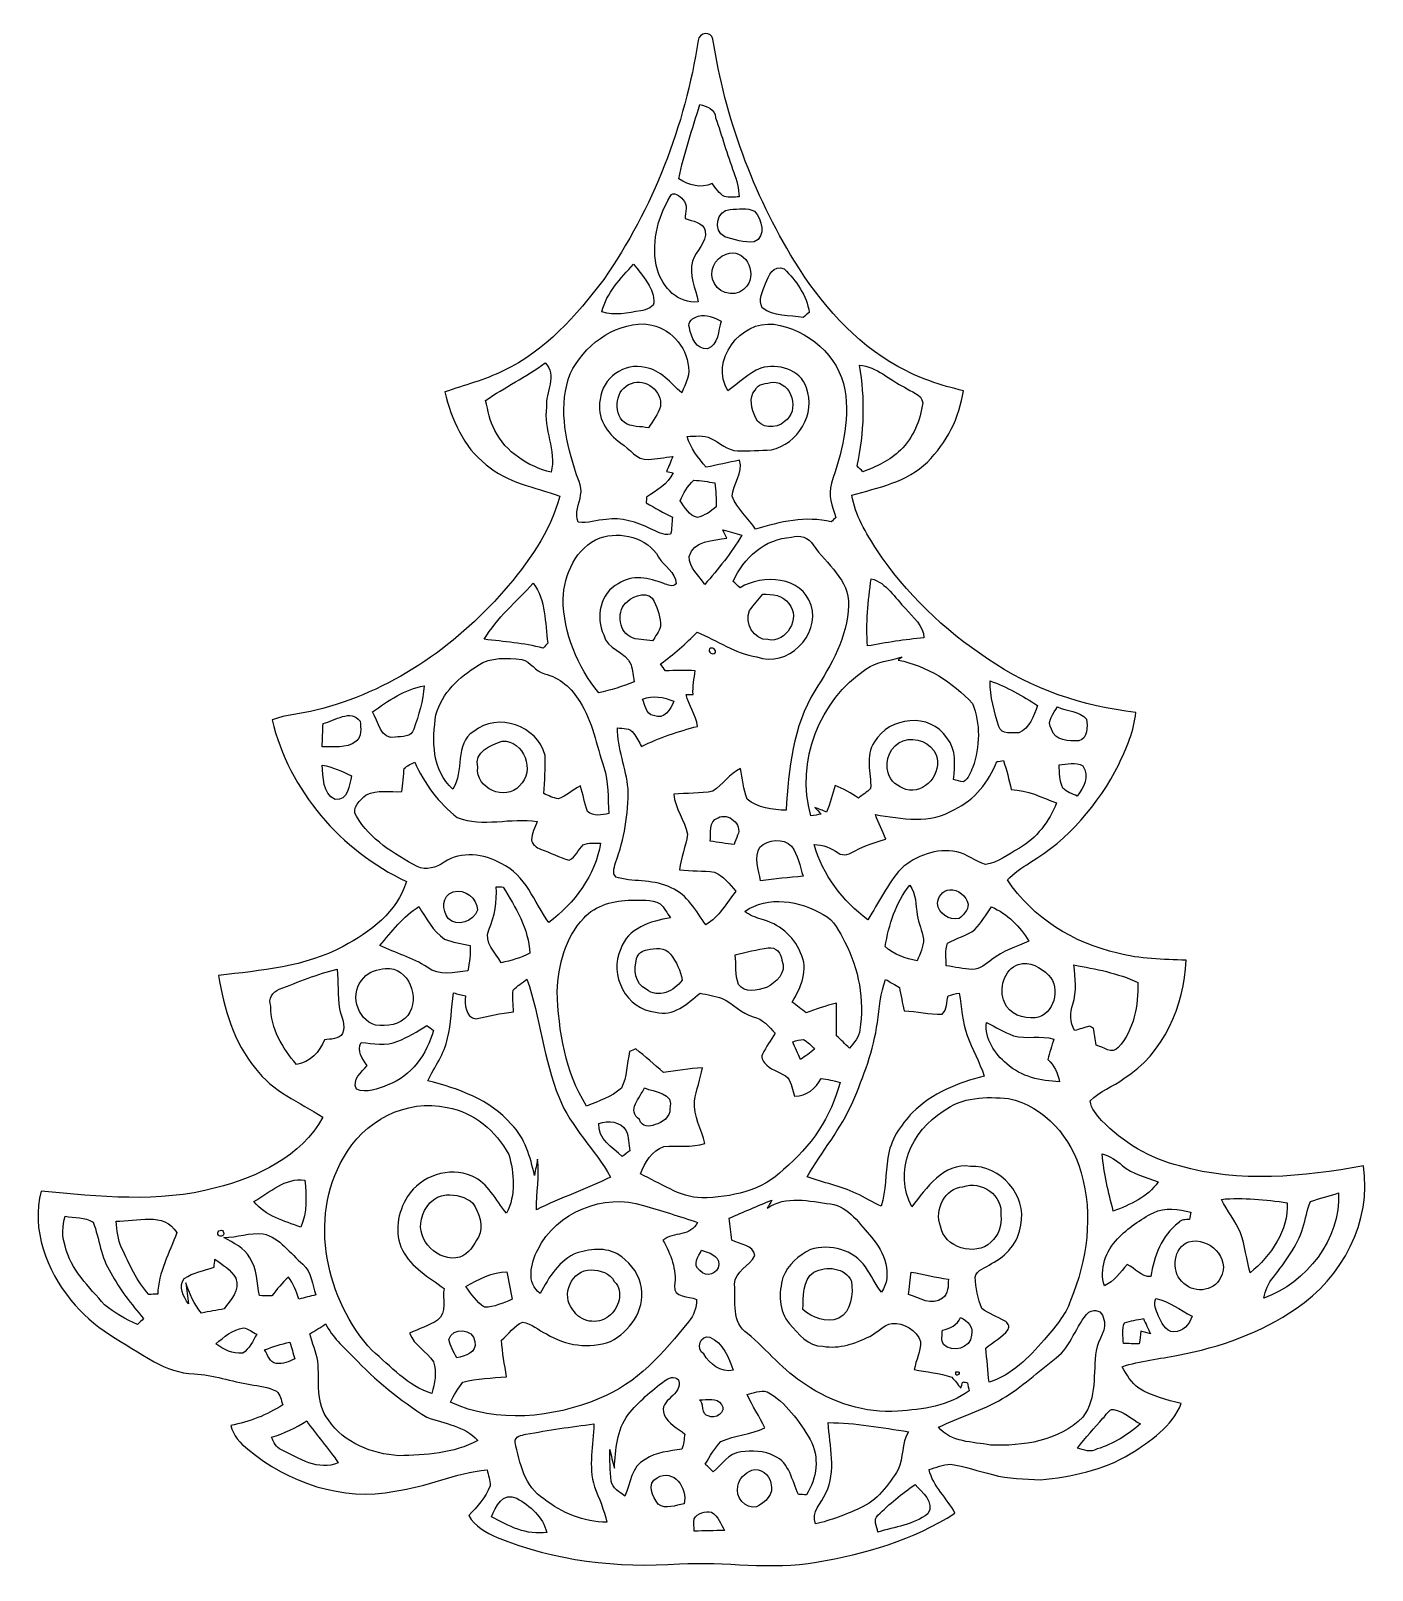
# Model space of a CAD drawing. Header units: centimetres. Extents: x -11.1 to 11.1, y -12.7 to 12.7.
import ezdxf

# ---------------------------------------------------------------- set-up
doc = ezdxf.new("R2010")
doc.units = ezdxf.units.CM
doc.header["$MEASUREMENT"] = 0
doc.layers.add('Camada 1', color=7, linetype='Continuous')

msp = doc.modelspace()

# ---------------------------------------------------------------- linework, layer by layer
at = {"layer": 'Camada 1', "color": 139}
for points, knots in [([(-0.0575, 12.55395), (-0.05151, 12.68871), (0.16334, 12.71517), (0.18556, 12.57688), (0.18556, 12.57688), (0.38523, 11.27866), (0.84914, 10.02524), (1.53388, 8.90517), (1.53388, 8.90517), (1.96815, 8.21125), (2.51919, 7.56073), (3.24591, 7.16245), (3.24591, 7.16245), (3.58281, 6.97336), (3.95146, 6.84495), (4.32823, 6.76204), (4.32823, 6.76204), (4.26473, 6.3186), (4.04954, 5.89668), (3.73204, 5.5813), (3.73204, 5.5813), (3.39478, 5.25145), (2.91994, 5.1562), (2.4825, 5.03484), (2.4825, 5.03484), (2.53647, 4.70182), (2.7178, 4.40902), (2.89348, 4.12821), (2.89348, 4.12821), (3.37432, 3.41207), (4.00579, 2.8), (4.72757, 2.32869), (4.72757, 2.32869), (5.44901, 1.82174), (6.30802, 1.54305), (7.17903, 1.4411), (7.17903, 1.4411), (7.15222, 1.13559), (7.02592, 0.85337), (6.89539, 0.58032), (6.89539, 0.58032), (6.56449, -0.08114), (6.06143, -0.6671), (5.4229, -1.0474), (5.4229, -1.0474), (5.29202, -1.1303), (5.16326, -1.21779), (5.05531, -1.32997), (5.05531, -1.32997), (5.47052, -1.95792), (6.15068, -2.37807), (6.87881, -2.54071), (6.87881, -2.54071), (7.24676, -2.64372), (7.63023, -2.64301), (8.00911, -2.65889), (8.00911, -2.65889), (7.97842, -3.41383), (7.64081, -4.20582), (6.98182, -4.61716), (6.98182, -4.61716), (6.80332, -4.75051), (6.58036, -4.82282), (6.42585, -4.98651), (6.42585, -4.98651), (6.43467, -5.11669), (6.53415, -5.21547), (6.61352, -5.31072), (6.61352, -5.31072), (6.96348, -5.67302), (7.41221, -5.9436), (7.90363, -6.06178), (7.90363, -6.06178), (8.89423, -6.34894), (9.94375, -6.24134), (10.94352, -6.06178), (10.94352, -6.06178), (11.0878, -6.97971), (10.58686, -7.91386), (9.83086, -8.41869), (9.83086, -8.41869), (9.25054, -8.82085), (8.57038, -9.06251), (7.87964, -9.19233), (7.87964, -9.19233), (7.57061, -9.25548), (7.25311, -9.28335), (6.95219, -9.38283), (6.95219, -9.38283), (7.02451, -9.51442), (7.10459, -9.65094), (7.22947, -9.74019), (7.22947, -9.74019), (7.4429, -9.87178), (7.68985, -9.92999), (7.92939, -9.99419), (7.92939, -9.99419), (7.7791, -10.37308), (7.41927, -10.6172), (7.08695, -10.82393), (7.08695, -10.82393), (6.64351, -11.10262), (6.11364, -11.19893), (5.60176, -11.25679), (5.60176, -11.25679), (5.33753, -11.23774), (5.06871, -11.24056), (4.81154, -11.16683), (4.81154, -11.16683), (4.578, -11.11215), (4.35046, -11.03348), (4.11409, -10.99397), (4.11409, -10.99397), (3.99027, -11.00279), (3.87491, -11.04724), (3.75885, -11.08604), (3.75885, -11.08604), (3.82799, -11.3665), (4.05836, -11.55559), (4.18747, -11.80465), (4.18747, -11.80465), (3.50167, -12.25232), (2.69875, -12.47916), (1.899, -12.61639), (1.899, -12.61639), (1.14759, -12.74939), (0.387, -12.60263), (-0.36865, -12.6432), (-0.36865, -12.6432), (-1.38853, -12.71693), (-2.43487, -12.59593), (-3.38455, -12.20611), (-3.38455, -12.20611), (-3.56658, -12.12744), (-3.75391, -12.02408), (-3.85092, -11.84416), (-3.85092, -11.84416), (-3.71299, -11.69705), (-3.57046, -11.54571), (-3.49885, -11.35309), (-3.49885, -11.35309), (-3.49462, -11.26208), (-3.52813, -11.17565), (-3.55036, -11.08922), (-3.55036, -11.08922), (-4.07352, -11.13649), (-4.55436, -11.37744), (-5.07471, -11.44164), (-5.07471, -11.44164), (-5.93549, -11.61485), (-6.84212, -11.30194), (-7.50394, -10.74808), (-7.50394, -10.74808), (-7.6327, -10.64683), (-7.74841, -10.52195), (-7.78616, -10.35685), (-7.78616, -10.35685), (-7.48277, -10.29159), (-7.1889, -10.18681), (-6.92926, -10.0136), (-6.92926, -10.0136), (-6.95784, -9.9374), (-6.96207, -9.83968), (-7.03404, -9.78888), (-7.03404, -9.78888), (-7.16668, -9.71726), (-7.32014, -9.70527), (-7.46548, -9.67599), (-7.46548, -9.67599), (-7.77734, -9.62836), (-8.07755, -9.51618), (-8.39435, -9.50207), (-8.39435, -9.50207), (-8.62753, -9.49078), (-8.85507, -9.41987), (-9.0558, -9.30099), (-9.0558, -9.30099), (-9.53982, -8.99936), (-10.07498, -8.74183), (-10.43199, -8.28075), (-10.43199, -8.28075), (-10.82922, -7.78369), (-11.09451, -7.11412), (-10.922, -6.47771), (-10.922, -6.47771), (-9.96421, -6.5719), (-8.98278, -6.67597), (-8.03769, -6.42691), (-8.03769, -6.42691), (-7.34342, -6.24911), (-6.62764, -5.90656), (-6.26427, -5.25639), (-6.26427, -5.25639), (-6.64669, -5.00556), (-7.10177, -4.83306), (-7.37729, -4.44853), (-7.37729, -4.44853), (-7.74524, -4.01708), (-7.89869, -3.45863), (-7.98971, -2.91112), (-7.98971, -2.91112), (-7.29086, -2.82857), (-6.56026, -2.77213), (-5.92914, -2.42958), (-5.92914, -2.42958), (-5.48322, -2.19639), (-5.02885, -1.86055), (-4.88421, -1.35502), (-4.88421, -1.35502), (-5.969, -0.84878), (-6.82343, 0.14852), (-7.1053, 1.31727), (-7.1053, 1.31727), (-6.87176, 1.40264), (-6.62093, 1.41817), (-6.37999, 1.47532), (-6.37999, 1.47532), (-5.16502, 1.77553), (-4.08905, 2.51178), (-3.27237, 3.44876), (-3.27237, 3.44876), (-2.87584, 3.90948), (-2.50119, 4.4196), (-2.34738, 5.01756), (-2.34738, 5.01756), (-2.76049, 5.16643), (-3.22333, 5.24122), (-3.56411, 5.53791), (-3.56411, 5.53791), (-3.94335, 5.82859), (-4.13491, 6.28967), (-4.24921, 6.74017), (-4.24921, 6.74017), (-3.92571, 6.85518), (-3.58987, 6.93773), (-3.28048, 7.09048), (-3.28048, 7.09048), (-2.59221, 7.41927), (-2.06975, 8.00241), (-1.61996, 8.60354), (-1.61996, 8.60354), (-0.80116, 9.77547), (-0.2794, 11.1446), (-0.0575, 12.55395), (-0.0575, 12.55395), (-0.0575, 12.55395), (-0.0575, 12.55395), (-0.0575, 12.55395)], [0, 0, 0, 0, 0.01587302, 0.01587302, 0.01587302, 0.01587302, 0.03174603, 0.03174603, 0.03174603, 0.03174603, 0.04761905, 0.04761905, 0.04761905, 0.04761905, 0.06349206, 0.06349206, 0.06349206, 0.06349206, 0.07936508, 0.07936508, 0.07936508, 0.07936508, 0.0952381, 0.0952381, 0.0952381, 0.0952381, 0.11111111, 0.11111111, 0.11111111, 0.11111111, 0.12698413, 0.12698413, 0.12698413, 0.12698413, 0.14285714, 0.14285714, 0.14285714, 0.14285714, 0.15873016, 0.15873016, 0.15873016, 0.15873016, 0.17460317, 0.17460317, 0.17460317, 0.17460317, 0.19047619, 0.19047619, 0.19047619, 0.19047619, 0.20634921, 0.20634921, 0.20634921, 0.20634921, 0.22222222, 0.22222222, 0.22222222, 0.22222222, 0.23809524, 0.23809524, 0.23809524, 0.23809524, 0.25396825, 0.25396825, 0.25396825, 0.25396825, 0.26984127, 0.26984127, 0.26984127, 0.26984127, 0.28571429, 0.28571429, 0.28571429, 0.28571429, 0.3015873, 0.3015873, 0.3015873, 0.3015873, 0.31746032, 0.31746032, 0.31746032, 0.31746032, 0.33333333, 0.33333333, 0.33333333, 0.33333333, 0.34920635, 0.34920635, 0.34920635, 0.34920635, 0.36507937, 0.36507937, 0.36507937, 0.36507937, 0.38095238, 0.38095238, 0.38095238, 0.38095238, 0.3968254, 0.3968254, 0.3968254, 0.3968254, 0.41269841, 0.41269841, 0.41269841, 0.41269841, 0.42857143, 0.42857143, 0.42857143, 0.42857143, 0.44444444, 0.44444444, 0.44444444, 0.44444444, 0.46031746, 0.46031746, 0.46031746, 0.46031746, 0.47619048, 0.47619048, 0.47619048, 0.47619048, 0.49206349, 0.49206349, 0.49206349, 0.49206349, 0.50793651, 0.50793651, 0.50793651, 0.50793651, 0.52380952, 0.52380952, 0.52380952, 0.52380952, 0.53968254, 0.53968254, 0.53968254, 0.53968254, 0.55555556, 0.55555556, 0.55555556, 0.55555556, 0.57142857, 0.57142857, 0.57142857, 0.57142857, 0.58730159, 0.58730159, 0.58730159, 0.58730159, 0.6031746, 0.6031746, 0.6031746, 0.6031746, 0.61904762, 0.61904762, 0.61904762, 0.61904762, 0.63492063, 0.63492063, 0.63492063, 0.63492063, 0.65079365, 0.65079365, 0.65079365, 0.65079365, 0.66666667, 0.66666667, 0.66666667, 0.66666667, 0.68253968, 0.68253968, 0.68253968, 0.68253968, 0.6984127, 0.6984127, 0.6984127, 0.6984127, 0.71428571, 0.71428571, 0.71428571, 0.71428571, 0.73015873, 0.73015873, 0.73015873, 0.73015873, 0.74603175, 0.74603175, 0.74603175, 0.74603175, 0.76190476, 0.76190476, 0.76190476, 0.76190476, 0.77777778, 0.77777778, 0.77777778, 0.77777778, 0.79365079, 0.79365079, 0.79365079, 0.79365079, 0.80952381, 0.80952381, 0.80952381, 0.80952381, 0.82539683, 0.82539683, 0.82539683, 0.82539683, 0.84126984, 0.84126984, 0.84126984, 0.84126984, 0.85714286, 0.85714286, 0.85714286, 0.85714286, 0.87301587, 0.87301587, 0.87301587, 0.87301587, 0.88888889, 0.88888889, 0.88888889, 0.88888889, 0.9047619, 0.9047619, 0.9047619, 0.9047619, 0.92063492, 0.92063492, 0.92063492, 0.92063492, 0.93650794, 0.93650794, 0.93650794, 0.93650794, 0.95238095, 0.95238095, 0.95238095, 0.95238095, 0.96825397, 0.96825397, 0.96825397, 0.96825397, 1, 1, 1, 1]), ([(-0.02857, 11.49773), (-0.15452, 11.08957), (-0.29774, 10.68458), (-0.37677, 10.26407), (-0.37677, 10.26407), (-0.21237, 10.15577), (-0.01482, 10.10391), (0.17216, 10.18857), (0.17216, 10.18857), (0.2346, 10.11273), (0.28646, 10.01959), (0.37712, 9.97373), (0.37712, 9.97373), (0.45473, 9.94763), (0.53904, 9.96738), (0.61948, 9.96844), (0.61948, 9.96844), (0.61172, 10.10708), (0.58208, 10.24361), (0.53164, 10.37272), (0.53164, 10.37272), (0.41734, 10.66941), (0.33796, 10.97844), (0.22754, 11.27689), (0.22754, 11.27689), (0.22578, 11.42612), (0.08255, 11.46387), (-0.02857, 11.49773), (-0.02857, 11.49773), (-0.02857, 11.49773), (-0.02857, 11.49773), (-0.02857, 11.49773)], [0, 0, 0, 0, 0.11111111, 0.11111111, 0.11111111, 0.11111111, 0.22222222, 0.22222222, 0.22222222, 0.22222222, 0.33333333, 0.33333333, 0.33333333, 0.33333333, 0.44444444, 0.44444444, 0.44444444, 0.44444444, 0.55555556, 0.55555556, 0.55555556, 0.55555556, 0.66666667, 0.66666667, 0.66666667, 0.66666667, 0.77777778, 0.77777778, 0.77777778, 0.77777778, 1, 1, 1, 1]), ([(-0.51929, 9.97479), (-0.7366, 9.61672), (-0.84526, 9.17152), (-0.73166, 8.75982), (-0.73166, 8.75982), (-0.64699, 8.46808), (-0.38559, 8.19362), (-0.05821, 8.23242), (-0.05821, 8.23242), (-0.09878, 8.45467), (-0.21625, 8.67445), (-0.15311, 8.90623), (-0.15311, 8.90623), (-0.09772, 9.08191), (0.09102, 9.20574), (0.05821, 9.40647), (0.05821, 9.40647), (0.02646, 9.55604), (-0.15628, 9.56345), (-0.27164, 9.60755), (-0.27164, 9.60755), (-0.27658, 9.71197), (-0.21943, 9.8432), (-0.30974, 9.92364), (-0.30974, 9.92364), (-0.3489, 9.9822), (-0.47942, 10.0778), (-0.51929, 9.97479), (-0.51929, 9.97479), (-0.51929, 9.97479), (-0.51929, 9.97479), (-0.51929, 9.97479)], [0, 0, 0, 0, 0.11111111, 0.11111111, 0.11111111, 0.11111111, 0.22222222, 0.22222222, 0.22222222, 0.22222222, 0.33333333, 0.33333333, 0.33333333, 0.33333333, 0.44444444, 0.44444444, 0.44444444, 0.44444444, 0.55555556, 0.55555556, 0.55555556, 0.55555556, 0.66666667, 0.66666667, 0.66666667, 0.66666667, 0.77777778, 0.77777778, 0.77777778, 0.77777778, 1, 1, 1, 1]), ([(0.47307, 9.75854), (0.24624, 9.7543), (0.17992, 9.40576), (0.38029, 9.3091), (0.38029, 9.3091), (0.53516, 9.259), (0.70414, 9.20432), (0.8696, 9.22267), (0.8696, 9.22267), (1.07209, 9.31439), (0.99448, 9.59591), (0.87524, 9.73067), (0.87524, 9.73067), (0.75247, 9.79346), (0.60325, 9.76842), (0.47307, 9.75854), (0.47307, 9.75854), (0.47307, 9.75854), (0.47307, 9.75854), (0.47307, 9.75854)], [0, 0, 0, 0, 0.16666667, 0.16666667, 0.16666667, 0.16666667, 0.33333333, 0.33333333, 0.33333333, 0.33333333, 0.5, 0.5, 0.5, 0.5, 0.66666667, 0.66666667, 0.66666667, 0.66666667, 1, 1, 1, 1]), ([(0.40322, 9.0177), (0.20814, 8.96232), (0.10795, 8.71573), (0.2092, 8.53581), (0.2092, 8.53581), (0.30727, 8.33402), (0.62195, 8.30545), (0.74895, 8.49348), (0.74895, 8.49348), (0.92498, 8.72067), (0.70944, 9.14435), (0.40322, 9.0177), (0.40322, 9.0177), (0.40322, 9.0177), (0.40322, 9.0177), (0.40322, 9.0177)], [0, 0, 0, 0, 0.2, 0.2, 0.2, 0.2, 0.4, 0.4, 0.4, 0.4, 0.6, 0.6, 0.6, 0.6, 1, 1, 1, 1]), ([(-1.64924, 8.06591), (-1.43969, 7.99253), (-1.21955, 8.0525), (-1.00753, 8.0839), (-1.00753, 8.0839), (-0.91652, 8.10013), (-0.77611, 8.134), (-0.78952, 8.25429), (-0.78952, 8.25429), (-0.80222, 8.49242), (-0.99236, 8.67269), (-1.12607, 8.85437), (-1.12607, 8.85437), (-1.34091, 8.62365), (-1.57515, 8.38235), (-1.64924, 8.06591), (-1.64924, 8.06591), (-1.64924, 8.06591), (-1.64924, 8.06591), (-1.64924, 8.06591)], [0, 0, 0, 0, 0.16666667, 0.16666667, 0.16666667, 0.16666667, 0.33333333, 0.33333333, 0.33333333, 0.33333333, 0.5, 0.5, 0.5, 0.5, 0.66666667, 0.66666667, 0.66666667, 0.66666667, 1, 1, 1, 1]), ([(1.05481, 8.53687), (1.01071, 8.40916), (0.92534, 8.26135), (1.00224, 8.12976), (1.00224, 8.12976), (1.18745, 7.97877), (1.45662, 8.01723), (1.67816, 7.97172), (1.67816, 7.97172), (1.71132, 8.00029), (1.74484, 8.02887), (1.77906, 8.05744), (1.77906, 8.05744), (1.73849, 8.33967), (1.56245, 8.58238), (1.36384, 8.77676), (1.36384, 8.77676), (1.18145, 8.85296), (1.11054, 8.65928), (1.05481, 8.53687), (1.05481, 8.53687), (1.05481, 8.53687), (1.05481, 8.53687), (1.05481, 8.53687)], [0, 0, 0, 0, 0.14285714, 0.14285714, 0.14285714, 0.14285714, 0.28571429, 0.28571429, 0.28571429, 0.28571429, 0.42857143, 0.42857143, 0.42857143, 0.42857143, 0.57142857, 0.57142857, 0.57142857, 0.57142857, 0.71428571, 0.71428571, 0.71428571, 0.71428571, 1, 1, 1, 1]), ([(-0.05644, 7.99571), (-0.14041, 7.97137), (-0.24059, 7.90257), (-0.20426, 7.80203), (-0.20426, 7.80203), (-0.17074, 7.65351), (-0.09313, 7.43338), (0.09596, 7.4556), (0.09596, 7.4556), (0.28363, 7.5184), (0.26846, 7.75794), (0.3242, 7.91351), (0.3242, 7.91351), (0.20461, 7.96678), (0.07973, 8.02746), (-0.05644, 7.99571), (-0.05644, 7.99571), (-0.05644, 7.99571), (-0.05644, 7.99571), (-0.05644, 7.99571)], [0, 0, 0, 0, 0.16666667, 0.16666667, 0.16666667, 0.16666667, 0.33333333, 0.33333333, 0.33333333, 0.33333333, 0.5, 0.5, 0.5, 0.5, 0.66666667, 0.66666667, 0.66666667, 0.66666667, 1, 1, 1, 1]), ([(0.43427, 6.75922), (0.61101, 6.89116), (0.77258, 7.04744), (0.97719, 7.13705), (0.97719, 7.13705), (1.25448, 7.21325), (1.6383, 7.118), (1.73108, 6.81037), (1.73108, 6.81037), (1.90006, 6.37928), (1.5875, 5.88045), (1.15288, 5.78238), (1.15288, 5.78238), (0.96661, 5.77779), (0.77999, 5.75804), (0.59372, 5.76792), (0.59372, 5.76792), (0.42192, 5.77074), (0.2988, 5.90691), (0.14993, 5.97288), (0.14993, 5.97288), (0.03034, 6.03709), (-0.10901, 6.00428), (-0.23848, 6.00639), (-0.23848, 6.00639), (-0.19015, 5.80672), (-0.05151, 5.6515), (0.07444, 5.49557), (0.07444, 5.49557), (0.25894, 5.53261), (0.44309, 5.57177), (0.62689, 5.61305), (0.62689, 5.61305), (0.68721, 5.40244), (0.51506, 5.22005), (0.50341, 5.01438), (0.50341, 5.01438), (0.58596, 4.80554), (0.77011, 4.65631), (0.89147, 4.47075), (0.89147, 4.47075), (1.29716, 4.59493), (1.71909, 4.69265), (2.14277, 4.59387), (2.14277, 4.59387), (2.16782, 4.61751), (2.19357, 4.64114), (2.21932, 4.66478), (2.21932, 4.66478), (2.16006, 4.84646), (2.08562, 5.0359), (2.1463, 5.23028), (2.1463, 5.23028), (2.30611, 5.72629), (2.46098, 6.24875), (2.36608, 6.77474), (2.36608, 6.77474), (2.27118, 7.34448), (1.75084, 7.77628), (1.19521, 7.85989), (1.19521, 7.85989), (0.63959, 7.92939), (0.12665, 7.25276), (0.43427, 6.75922), (0.43427, 6.75922), (0.43427, 6.75922), (0.43427, 6.75922), (0.43427, 6.75922)], [0, 0, 0, 0, 0.05555556, 0.05555556, 0.05555556, 0.05555556, 0.11111111, 0.11111111, 0.11111111, 0.11111111, 0.16666667, 0.16666667, 0.16666667, 0.16666667, 0.22222222, 0.22222222, 0.22222222, 0.22222222, 0.27777778, 0.27777778, 0.27777778, 0.27777778, 0.33333333, 0.33333333, 0.33333333, 0.33333333, 0.38888889, 0.38888889, 0.38888889, 0.38888889, 0.44444444, 0.44444444, 0.44444444, 0.44444444, 0.5, 0.5, 0.5, 0.5, 0.55555556, 0.55555556, 0.55555556, 0.55555556, 0.61111111, 0.61111111, 0.61111111, 0.61111111, 0.66666667, 0.66666667, 0.66666667, 0.66666667, 0.72222222, 0.72222222, 0.72222222, 0.72222222, 0.77777778, 0.77777778, 0.77777778, 0.77777778, 0.83333333, 0.83333333, 0.83333333, 0.83333333, 0.88888889, 0.88888889, 0.88888889, 0.88888889, 1, 1, 1, 1]), ([(-2.17311, 7.04321), (-2.36855, 6.53979), (-2.26377, 5.97606), (-2.10256, 5.47864), (-2.10256, 5.47864), (-2.0761, 5.33188), (-1.96427, 5.1876), (-2.00237, 5.03343), (-2.00237, 5.03343), (-2.02036, 4.8895), (-2.10785, 4.73392), (-2.04152, 4.58929), (-2.04152, 4.58929), (-1.88701, 4.55895), (-1.73355, 4.62386), (-1.58009, 4.63127), (-1.58009, 4.63127), (-1.32574, 4.67289), (-1.07421, 4.58682), (-0.84772, 4.47887), (-0.84772, 4.47887), (-0.74295, 4.43547), (-0.63465, 4.35927), (-0.5147, 4.38714), (-0.5147, 4.38714), (-0.49212, 4.47957), (-0.49565, 4.578), (-0.4826, 4.67078), (-0.4826, 4.67078), (-0.63112, 4.74239), (-0.77505, 4.82318), (-0.91828, 4.90432), (-0.91828, 4.90432), (-0.91687, 4.92831), (-0.91369, 4.97699), (-0.91228, 5.00133), (-0.91228, 5.00133), (-0.74507, 5.11104), (-0.56303, 5.21829), (-0.46955, 5.40314), (-0.46955, 5.40314), (-0.50729, 5.40985), (-0.54504, 5.41655), (-0.58279, 5.4229), (-0.58279, 5.4229), (-0.5461, 5.50616), (-0.51047, 5.59012), (-0.47837, 5.67514), (-0.47837, 5.67514), (-0.61313, 5.65644), (-0.74824, 5.63316), (-0.88371, 5.62434), (-0.88371, 5.62434), (-1.0795, 5.60458), (-1.18816, 5.80884), (-1.33773, 5.89492), (-1.33773, 5.89492), (-1.56916, 6.05472), (-1.74378, 6.32284), (-1.67816, 6.61705), (-1.67816, 6.61705), (-1.65135, 6.97054), (-1.27459, 7.23547), (-0.93274, 7.14481), (-0.93274, 7.14481), (-0.68016, 7.10882), (-0.51329, 6.8834), (-0.33126, 6.72712), (-0.33126, 6.72712), (-0.26211, 6.87987), (-0.17533, 7.04144), (-0.23036, 7.21607), (-0.23036, 7.21607), (-0.2794, 7.56391), (-0.60325, 7.84719), (-0.9525, 7.86589), (-0.9525, 7.86589), (-1.47532, 7.87047), (-1.95227, 7.50041), (-2.17311, 7.04321), (-2.17311, 7.04321), (-2.17311, 7.04321), (-2.17311, 7.04321), (-2.17311, 7.04321)], [0, 0, 0, 0, 0.04545455, 0.04545455, 0.04545455, 0.04545455, 0.09090909, 0.09090909, 0.09090909, 0.09090909, 0.13636364, 0.13636364, 0.13636364, 0.13636364, 0.18181818, 0.18181818, 0.18181818, 0.18181818, 0.22727273, 0.22727273, 0.22727273, 0.22727273, 0.27272727, 0.27272727, 0.27272727, 0.27272727, 0.31818182, 0.31818182, 0.31818182, 0.31818182, 0.36363636, 0.36363636, 0.36363636, 0.36363636, 0.40909091, 0.40909091, 0.40909091, 0.40909091, 0.45454545, 0.45454545, 0.45454545, 0.45454545, 0.5, 0.5, 0.5, 0.5, 0.54545455, 0.54545455, 0.54545455, 0.54545455, 0.59090909, 0.59090909, 0.59090909, 0.59090909, 0.63636364, 0.63636364, 0.63636364, 0.63636364, 0.68181818, 0.68181818, 0.68181818, 0.68181818, 0.72727273, 0.72727273, 0.72727273, 0.72727273, 0.77272727, 0.77272727, 0.77272727, 0.77272727, 0.81818182, 0.81818182, 0.81818182, 0.81818182, 0.86363636, 0.86363636, 0.86363636, 0.86363636, 0.90909091, 0.90909091, 0.90909091, 0.90909091, 1, 1, 1, 1]), ([(-3.57717, 6.59941), (-3.52884, 6.43361), (-3.50767, 6.25616), (-3.42053, 6.10411), (-3.42053, 6.10411), (-3.24097, 5.74252), (-2.87337, 5.51074), (-2.49132, 5.41161), (-2.49132, 5.41161), (-2.39466, 5.77356), (-2.62784, 6.12387), (-2.56575, 6.48935), (-2.56575, 6.48935), (-2.59221, 6.73276), (-2.37525, 7.02169), (-2.58904, 7.2203), (-2.58904, 7.2203), (-2.90407, 6.991), (-3.25543, 6.81849), (-3.57717, 6.59941), (-3.57717, 6.59941), (-3.57717, 6.59941), (-3.57717, 6.59941), (-3.57717, 6.59941)], [0, 0, 0, 0, 0.14285714, 0.14285714, 0.14285714, 0.14285714, 0.28571429, 0.28571429, 0.28571429, 0.28571429, 0.42857143, 0.42857143, 0.42857143, 0.42857143, 0.57142857, 0.57142857, 0.57142857, 0.57142857, 0.71428571, 0.71428571, 0.71428571, 0.71428571, 1, 1, 1, 1]), ([(2.60844, 7.18467), (2.70722, 6.63116), (2.68922, 6.06672), (2.57281, 5.5178), (2.57281, 5.5178), (2.60244, 5.48569), (2.63243, 5.45359), (2.66277, 5.42114), (2.66277, 5.42114), (2.88854, 5.50192), (3.11432, 5.60881), (3.28612, 5.78026), (3.28612, 5.78026), (3.50097, 5.98276), (3.61738, 6.27239), (3.65513, 6.56096), (3.65513, 6.56096), (3.64208, 6.71019), (3.45334, 6.73982), (3.35562, 6.81778), (3.35562, 6.81778), (3.10656, 6.93596), (2.89525, 7.16456), (2.60844, 7.18467), (2.60844, 7.18467), (2.60844, 7.18467), (2.60844, 7.18467), (2.60844, 7.18467)], [0, 0, 0, 0, 0.125, 0.125, 0.125, 0.125, 0.25, 0.25, 0.25, 0.25, 0.375, 0.375, 0.375, 0.375, 0.5, 0.5, 0.5, 0.5, 0.625, 0.625, 0.625, 0.625, 0.75, 0.75, 0.75, 0.75, 1, 1, 1, 1]), ([(-1.1624, 6.88022), (-1.42487, 6.79944), (-1.47708, 6.40856), (-1.27847, 6.23535), (-1.27847, 6.23535), (-1.16417, 6.15174), (-1.00718, 6.17714), (-0.87771, 6.14574), (-0.87771, 6.14574), (-0.80998, 6.26251), (-0.7179, 6.36976), (-0.68333, 6.50275), (-0.68333, 6.50275), (-0.64417, 6.75005), (-0.93063, 6.9783), (-1.1624, 6.88022), (-1.1624, 6.88022), (-1.1624, 6.88022), (-1.1624, 6.88022), (-1.1624, 6.88022)], [0, 0, 0, 0, 0.16666667, 0.16666667, 0.16666667, 0.16666667, 0.33333333, 0.33333333, 0.33333333, 0.33333333, 0.5, 0.5, 0.5, 0.5, 0.66666667, 0.66666667, 0.66666667, 0.66666667, 1, 1, 1, 1]), ([(1.1744, 6.90316), (1.07527, 6.87705), (0.92886, 6.88763), (0.88159, 6.77263), (0.88159, 6.77263), (0.77082, 6.63892), (0.82832, 6.46148), (0.88724, 6.31896), (0.88724, 6.31896), (0.96202, 6.13516), (1.23543, 6.12316), (1.36737, 6.25263), (1.36737, 6.25263), (1.63266, 6.41844), (1.49013, 6.91409), (1.1744, 6.90316), (1.1744, 6.90316), (1.1744, 6.90316), (1.1744, 6.90316), (1.1744, 6.90316)], [0, 0, 0, 0, 0.16666667, 0.16666667, 0.16666667, 0.16666667, 0.33333333, 0.33333333, 0.33333333, 0.33333333, 0.5, 0.5, 0.5, 0.5, 0.66666667, 0.66666667, 0.66666667, 0.66666667, 1, 1, 1, 1]), ([(-0.12982, 5.28144), (-0.22966, 5.18866), (-0.30692, 5.06765), (-0.35489, 4.9403), (-0.35489, 4.9403), (-0.27975, 4.83729), (-0.21061, 4.68736), (-0.07161, 4.66372), (-0.07161, 4.66372), (0.04374, 4.69371), (0.1524, 4.75932), (0.23883, 4.84082), (0.23883, 4.84082), (0.24977, 4.97276), (0.22648, 5.10469), (0.21802, 5.23593), (0.21802, 5.23593), (0.10231, 5.2578), (-0.01341, 5.27297), (-0.12982, 5.28144), (-0.12982, 5.28144), (-0.12982, 5.28144), (-0.12982, 5.28144), (-0.12982, 5.28144)], [0, 0, 0, 0, 0.14285714, 0.14285714, 0.14285714, 0.14285714, 0.28571429, 0.28571429, 0.28571429, 0.28571429, 0.42857143, 0.42857143, 0.42857143, 0.42857143, 0.57142857, 0.57142857, 0.57142857, 0.57142857, 0.71428571, 0.71428571, 0.71428571, 0.71428571, 1, 1, 1, 1]), ([(-1.68169, 4.32752), (-2.08104, 4.16701), (-2.27647, 3.72322), (-2.29341, 3.31611), (-2.29341, 3.31611), (-2.28212, 2.74884), (-2.06093, 2.19922), (-1.70109, 1.76212), (-1.70109, 1.76212), (-1.50248, 1.8101), (-1.30669, 1.87007), (-1.11689, 1.94698), (-1.11689, 1.94698), (-1.13312, 2.04011), (-1.14194, 2.13748), (-1.16734, 2.22744), (-1.16734, 2.22744), (-1.25166, 2.45216), (-1.57762, 2.47685), (-1.62066, 2.7245), (-1.62066, 2.7245), (-1.76071, 3.01131), (-1.67852, 3.41983), (-1.38007, 3.56799), (-1.38007, 3.56799), (-1.15535, 3.7278), (-0.86536, 3.66324), (-0.62653, 3.57082), (-0.62653, 3.57082), (-0.56197, 3.556), (-0.47625, 3.50167), (-0.42404, 3.56835), (-0.42404, 3.56835), (-0.43251, 3.76167), (-0.61912, 3.85939), (-0.71226, 4.00861), (-0.71226, 4.00861), (-0.89535, 4.33458), (-1.34197, 4.44359), (-1.68169, 4.32752), (-1.68169, 4.32752), (-1.68169, 4.32752), (-1.68169, 4.32752), (-1.68169, 4.32752)], [0, 0, 0, 0, 0.08333333, 0.08333333, 0.08333333, 0.08333333, 0.16666667, 0.16666667, 0.16666667, 0.16666667, 0.25, 0.25, 0.25, 0.25, 0.33333333, 0.33333333, 0.33333333, 0.33333333, 0.41666667, 0.41666667, 0.41666667, 0.41666667, 0.5, 0.5, 0.5, 0.5, 0.58333333, 0.58333333, 0.58333333, 0.58333333, 0.66666667, 0.66666667, 0.66666667, 0.66666667, 0.75, 0.75, 0.75, 0.75, 0.83333333, 0.83333333, 0.83333333, 0.83333333, 1, 1, 1, 1]), ([(0.51929, 3.6068), (0.55739, 3.57223), (0.59584, 3.53766), (0.63429, 3.50344), (0.63429, 3.50344), (1.01071, 3.72745), (1.65523, 3.69252), (1.80799, 3.21557), (1.80799, 3.21557), (1.97238, 2.71357), (1.40652, 2.16888), (0.91369, 2.35832), (0.91369, 2.35832), (0.55457, 2.41476), (0.25365, 2.6289), (-0.07479, 2.76825), (-0.07479, 2.76825), (-0.26176, 2.57634), (-0.4632, 2.39995), (-0.67874, 2.2412), (-0.67874, 2.2412), (-0.65264, 2.20239), (-0.62547, 2.16394), (-0.59831, 2.12584), (-0.59831, 2.12584), (-0.43427, 2.13501), (-0.26987, 2.13572), (-0.10548, 2.13042), (-0.10548, 2.13042), (-0.12629, 2.00096), (-0.15028, 1.87078), (-0.14323, 1.73884), (-0.14323, 1.73884), (-0.18133, 1.73884), (-0.21978, 1.73884), (-0.25753, 1.73814), (-0.25753, 1.73814), (-0.21943, 1.55293), (-0.09243, 1.39806), (-0.06809, 1.20967), (-0.06809, 1.20967), (-0.38629, 1.12466), (-0.70062, 1.02835), (-0.99413, 0.87383), (-0.99413, 0.87383), (-1.03611, 0.95003), (-1.07632, 1.02729), (-1.12642, 1.09784), (-1.12642, 1.09784), (-1.18039, 1.18851), (-1.30387, 1.16981), (-1.39312, 1.1871), (-1.39312, 1.1871), (-1.391, 0.84243), (-1.25166, 0.51717), (-1.21673, 0.17639), (-1.21673, 0.17639), (-1.21179, -0.24059), (-1.28058, -0.65581), (-1.42346, -1.0474), (-1.42346, -1.0474), (-1.45062, -1.12889), (-1.49542, -1.27176), (-1.37477, -1.29787), (-1.37477, -1.29787), (-1.08797, -1.36772), (-0.77787, -1.32045), (-0.50659, -1.4605), (-0.50659, -1.4605), (-0.23671, -1.57586), (-0.09349, -1.84291), (0.06562, -2.07292), (0.06562, -2.07292), (0.28928, -1.94592), (0.40887, -1.70886), (0.56656, -1.51659), (0.56656, -1.51659), (0.46249, -1.39912), (0.36019, -1.26577), (0.21414, -1.20156), (0.21414, -1.20156), (0.02222, -1.17651), (-0.17286, -1.18569), (-0.36512, -1.16452), (-0.36512, -1.16452), (-0.34819, -0.96202), (-0.25929, -0.77435), (-0.23495, -0.57467), (-0.23495, -0.57467), (-0.28081, -0.34431), (-0.43921, -0.15064), (-0.46214, 0.08855), (-0.46214, 0.08855), (-0.24624, 0.10442), (-0.02646, 0.09631), (0.18627, 0.13617), (0.18627, 0.13617), (0.34713, 0.24836), (0.46108, 0.42157), (0.63888, 0.51435), (0.63888, 0.51435), (0.67769, 0.34643), (0.68897, 0.16898), (0.75106, 0.00706), (0.75106, 0.00706), (0.92216, -0.14429), (1.1751, -0.17427), (1.39594, -0.1778), (1.39594, -0.1778), (1.4418, 0.49742), (1.50283, 1.21038), (1.87219, 1.79776), (1.87219, 1.79776), (2.14383, 2.22744), (2.40912, 2.68711), (2.42782, 3.21063), (2.42782, 3.21063), (2.45039, 3.63467), (2.05669, 3.8929), (1.84573, 4.2097), (1.84573, 4.2097), (1.77024, 4.32894), (1.62419, 4.38679), (1.48343, 4.33776), (1.48343, 4.33776), (1.04987, 4.31835), (0.68827, 3.99097), (0.51929, 3.6068), (0.51929, 3.6068), (0.51929, 3.6068), (0.51929, 3.6068), (0.51929, 3.6068)], [0, 0, 0, 0, 0.02941176, 0.02941176, 0.02941176, 0.02941176, 0.05882353, 0.05882353, 0.05882353, 0.05882353, 0.08823529, 0.08823529, 0.08823529, 0.08823529, 0.11764706, 0.11764706, 0.11764706, 0.11764706, 0.14705882, 0.14705882, 0.14705882, 0.14705882, 0.17647059, 0.17647059, 0.17647059, 0.17647059, 0.20588235, 0.20588235, 0.20588235, 0.20588235, 0.23529412, 0.23529412, 0.23529412, 0.23529412, 0.26470588, 0.26470588, 0.26470588, 0.26470588, 0.29411765, 0.29411765, 0.29411765, 0.29411765, 0.32352941, 0.32352941, 0.32352941, 0.32352941, 0.35294118, 0.35294118, 0.35294118, 0.35294118, 0.38235294, 0.38235294, 0.38235294, 0.38235294, 0.41176471, 0.41176471, 0.41176471, 0.41176471, 0.44117647, 0.44117647, 0.44117647, 0.44117647, 0.47058824, 0.47058824, 0.47058824, 0.47058824, 0.5, 0.5, 0.5, 0.5, 0.52941176, 0.52941176, 0.52941176, 0.52941176, 0.55882353, 0.55882353, 0.55882353, 0.55882353, 0.58823529, 0.58823529, 0.58823529, 0.58823529, 0.61764706, 0.61764706, 0.61764706, 0.61764706, 0.64705882, 0.64705882, 0.64705882, 0.64705882, 0.67647059, 0.67647059, 0.67647059, 0.67647059, 0.70588235, 0.70588235, 0.70588235, 0.70588235, 0.73529412, 0.73529412, 0.73529412, 0.73529412, 0.76470588, 0.76470588, 0.76470588, 0.76470588, 0.79411765, 0.79411765, 0.79411765, 0.79411765, 0.82352941, 0.82352941, 0.82352941, 0.82352941, 0.85294118, 0.85294118, 0.85294118, 0.85294118, 0.88235294, 0.88235294, 0.88235294, 0.88235294, 0.91176471, 0.91176471, 0.91176471, 0.91176471, 0.94117647, 0.94117647, 0.94117647, 0.94117647, 1, 1, 1, 1]), ([(0.35172, 4.4577), (0.37324, 4.41325), (0.39546, 4.36845), (0.41734, 4.324), (0.41734, 4.324), (0.19085, 4.27743), (-0.13688, 4.28907), (-0.20849, 4.01779), (-0.20849, 4.01779), (-0.2092, 3.83117), (-0.04022, 3.70205), (0.05151, 3.55388), (0.05151, 3.55388), (0.26882, 3.81529), (0.49283, 4.07317), (0.66111, 4.37056), (0.66111, 4.37056), (0.55915, 4.40337), (0.45614, 4.43265), (0.35172, 4.4577), (0.35172, 4.4577), (0.35172, 4.4577), (0.35172, 4.4577), (0.35172, 4.4577)], [0, 0, 0, 0, 0.14285714, 0.14285714, 0.14285714, 0.14285714, 0.28571429, 0.28571429, 0.28571429, 0.28571429, 0.42857143, 0.42857143, 0.42857143, 0.42857143, 0.57142857, 0.57142857, 0.57142857, 0.57142857, 0.71428571, 0.71428571, 0.71428571, 0.71428571, 1, 1, 1, 1]), ([(-3.59622, 2.65077), (-3.27025, 2.60773), (-2.93934, 2.58974), (-2.62079, 2.50155), (-2.62079, 2.50155), (-2.59574, 2.53012), (-2.57034, 2.5587), (-2.54494, 2.58692), (-2.54494, 2.58692), (-2.59962, 2.92029), (-2.56293, 3.29882), (-2.78941, 3.57576), (-2.78941, 3.57576), (-3.06458, 3.27378), (-3.38561, 3.00496), (-3.59622, 2.65077), (-3.59622, 2.65077), (-3.59622, 2.65077), (-3.59622, 2.65077), (-3.59622, 2.65077)], [0, 0, 0, 0, 0.16666667, 0.16666667, 0.16666667, 0.16666667, 0.33333333, 0.33333333, 0.33333333, 0.33333333, 0.5, 0.5, 0.5, 0.5, 0.66666667, 0.66666667, 0.66666667, 0.66666667, 1, 1, 1, 1]), ([(2.80423, 3.6516), (2.74779, 3.28366), (2.71427, 2.91042), (2.74214, 2.53859), (2.74214, 2.53859), (3.05117, 2.59468), (3.36091, 2.64548), (3.67453, 2.67194), (3.67453, 2.67194), (3.66995, 2.88431), (3.49144, 3.0099), (3.36938, 3.15701), (3.36938, 3.15701), (3.19299, 3.33481), (3.06105, 3.58246), (2.80423, 3.6516), (2.80423, 3.6516), (2.80423, 3.6516), (2.80423, 3.6516), (2.80423, 3.6516)], [0, 0, 0, 0, 0.16666667, 0.16666667, 0.16666667, 0.16666667, 0.33333333, 0.33333333, 0.33333333, 0.33333333, 0.5, 0.5, 0.5, 0.5, 0.66666667, 0.66666667, 0.66666667, 0.66666667, 1, 1, 1, 1]), ([(-1.22696, 3.27378), (-1.41076, 3.13443), (-1.38254, 2.80952), (-1.1878, 2.69311), (-1.1878, 2.69311), (-1.07386, 2.62925), (-0.93521, 2.64795), (-0.81174, 2.62431), (-0.81174, 2.62431), (-0.76447, 2.70157), (-0.70767, 2.7753), (-0.68051, 2.86279), (-0.68051, 2.86279), (-0.68157, 3.00778), (-0.72531, 3.14678), (-0.78599, 3.2766), (-0.78599, 3.2766), (-0.85513, 3.45264), (-1.12183, 3.38667), (-1.22696, 3.27378), (-1.22696, 3.27378), (-1.22696, 3.27378), (-1.22696, 3.27378), (-1.22696, 3.27378)], [0, 0, 0, 0, 0.14285714, 0.14285714, 0.14285714, 0.14285714, 0.28571429, 0.28571429, 0.28571429, 0.28571429, 0.42857143, 0.42857143, 0.42857143, 0.42857143, 0.57142857, 0.57142857, 0.57142857, 0.57142857, 0.71428571, 0.71428571, 0.71428571, 0.71428571, 1, 1, 1, 1]), ([(1.00965, 3.3969), (0.94333, 3.30094), (0.85654, 3.22157), (0.79022, 3.12596), (0.79022, 3.12596), (0.70203, 2.91924), (0.85901, 2.63807), (1.0922, 2.64372), (1.0922, 2.64372), (1.40053, 2.58163), (1.64818, 3.00602), (1.44039, 3.23991), (1.44039, 3.23991), (1.34585, 3.3842), (1.16452, 3.39619), (1.00965, 3.3969), (1.00965, 3.3969), (1.00965, 3.3969), (1.00965, 3.3969), (1.00965, 3.3969)], [0, 0, 0, 0, 0.16666667, 0.16666667, 0.16666667, 0.16666667, 0.33333333, 0.33333333, 0.33333333, 0.33333333, 0.5, 0.5, 0.5, 0.5, 0.66666667, 0.66666667, 0.66666667, 0.66666667, 1, 1, 1, 1]), ([(-3.69958, 2.2158), (-4.00685, 2.02953), (-4.29754, 1.75966), (-4.39385, 1.40194), (-4.39385, 1.40194), (-4.45841, 0.98496), (-4.46722, 0.47378), (-4.11586, 0.17286), (-4.11586, 0.17286), (-3.92007, 0.45932), (-4.10139, 0.92075), (-3.76978, 1.12607), (-3.76978, 1.12607), (-3.37326, 1.44851), (-2.71604, 1.22132), (-2.5908, 0.7299), (-2.5908, 0.7299), (-2.57845, 0.51929), (-2.59856, 0.30727), (-2.61197, 0.09666), (-2.61197, 0.09666), (-2.53259, 0.06456), (-2.45463, 0.02258), (-2.36855, 0.01164), (-2.36855, 0.01164), (-2.23802, 0.06385), (-2.12796, 0.15557), (-2.00695, 0.22613), (-2.00695, 0.22613), (-1.96144, 0.08572), (-1.93922, -0.06174), (-1.88701, -0.20038), (-1.88701, -0.20038), (-1.78894, -0.28716), (-1.65135, -0.25788), (-1.53635, -0.23213), (-1.53635, -0.23213), (-1.55434, 0.02434), (-1.53952, 0.28857), (-1.61607, 0.53657), (-1.61607, 0.53657), (-1.74625, 0.89888), (-1.79987, 1.29293), (-2.01718, 1.6189), (-2.01718, 1.6189), (-2.14242, 1.83974), (-2.35056, 2.0193), (-2.60032, 2.07927), (-2.60032, 2.07927), (-2.75308, 2.11243), (-2.8254, 2.28071), (-2.97674, 2.31563), (-2.97674, 2.31563), (-3.21839, 2.33856), (-3.48932, 2.36255), (-3.69958, 2.2158), (-3.69958, 2.2158), (-3.69958, 2.2158), (-3.69958, 2.2158), (-3.69958, 2.2158)], [0, 0, 0, 0, 0.0625, 0.0625, 0.0625, 0.0625, 0.125, 0.125, 0.125, 0.125, 0.1875, 0.1875, 0.1875, 0.1875, 0.25, 0.25, 0.25, 0.25, 0.3125, 0.3125, 0.3125, 0.3125, 0.375, 0.375, 0.375, 0.375, 0.4375, 0.4375, 0.4375, 0.4375, 0.5, 0.5, 0.5, 0.5, 0.5625, 0.5625, 0.5625, 0.5625, 0.625, 0.625, 0.625, 0.625, 0.6875, 0.6875, 0.6875, 0.6875, 0.75, 0.75, 0.75, 0.75, 0.8125, 0.8125, 0.8125, 0.8125, 0.875, 0.875, 0.875, 0.875, 1, 1, 1, 1]), ([(0.13123, 2.49061), (0.16933, 2.53118), (0.25717, 2.47297), (0.22049, 2.42358), (0.22049, 2.42358), (0.18168, 2.38054), (0.09842, 2.44193), (0.13123, 2.49061)], [0, 0, 0, 0, 0.33333333, 0.33333333, 0.33333333, 0.33333333, 1, 1, 1, 1]), ([(2.71639, 2.15265), (1.94592, 1.64536), (1.55293, 0.62159), (1.80516, -0.27058), (1.80516, -0.27058), (1.86196, -0.26211), (1.91911, -0.25294), (1.97626, -0.24447), (1.97626, -0.24447), (1.94169, -0.20673), (1.90676, -0.16933), (1.87219, -0.13194), (1.87219, -0.13194), (1.93604, -0.15663), (1.99954, -0.18274), (2.0634, -0.20884), (2.0634, -0.20884), (2.12513, -0.06667), (2.16323, 0.08396), (2.20698, 0.23213), (2.20698, 0.23213), (2.34386, 0.17956), (2.47015, 0.10372), (2.59186, 0.02222), (2.59186, 0.02222), (2.65853, 0.0762), (2.73297, 0.12136), (2.79329, 0.18274), (2.79329, 0.18274), (2.80529, 0.4378), (2.69381, 0.72531), (2.85962, 0.95109), (2.85962, 0.95109), (3.09633, 1.37336), (3.78213, 1.44462), (4.05342, 1.01882), (4.05342, 1.01882), (4.21922, 0.82127), (4.18818, 0.56727), (4.16278, 0.33161), (4.16278, 0.33161), (4.21746, 0.31574), (4.27284, 0.29845), (4.33035, 0.2921), (4.33035, 0.2921), (4.40831, 0.35137), (4.44853, 0.4445), (4.48275, 0.53305), (4.48275, 0.53305), (4.60234, 0.87136), (4.60975, 1.25412), (4.47992, 1.58891), (4.47992, 1.58891), (4.1469, 1.93287), (3.72992, 2.2158), (3.2512, 2.30505), (3.2512, 2.30505), (3.27307, 2.32304), (3.29494, 2.34068), (3.31717, 2.35832), (3.31717, 2.35832), (3.11503, 2.29306), (2.89101, 2.28847), (2.71639, 2.15265), (2.71639, 2.15265), (2.71639, 2.15265), (2.71639, 2.15265), (2.71639, 2.15265)], [0, 0, 0, 0, 0.05555556, 0.05555556, 0.05555556, 0.05555556, 0.11111111, 0.11111111, 0.11111111, 0.11111111, 0.16666667, 0.16666667, 0.16666667, 0.16666667, 0.22222222, 0.22222222, 0.22222222, 0.22222222, 0.27777778, 0.27777778, 0.27777778, 0.27777778, 0.33333333, 0.33333333, 0.33333333, 0.33333333, 0.38888889, 0.38888889, 0.38888889, 0.38888889, 0.44444444, 0.44444444, 0.44444444, 0.44444444, 0.5, 0.5, 0.5, 0.5, 0.55555556, 0.55555556, 0.55555556, 0.55555556, 0.61111111, 0.61111111, 0.61111111, 0.61111111, 0.66666667, 0.66666667, 0.66666667, 0.66666667, 0.72222222, 0.72222222, 0.72222222, 0.72222222, 0.77777778, 0.77777778, 0.77777778, 0.77777778, 0.83333333, 0.83333333, 0.83333333, 0.83333333, 0.88888889, 0.88888889, 0.88888889, 0.88888889, 1, 1, 1, 1]), ([(-5.44266, 1.44992), (-5.34811, 1.29081), (-5.30966, 0.97896), (-5.06695, 1.03117), (-5.06695, 1.03117), (-4.95829, 1.04493), (-4.79531, 1.02729), (-4.76285, 1.16311), (-4.76285, 1.16311), (-4.67748, 1.39312), (-4.60692, 1.63266), (-4.58893, 1.87854), (-4.58893, 1.87854), (-4.90996, 1.82809), (-5.18231, 1.63019), (-5.44266, 1.44992), (-5.44266, 1.44992), (-5.44266, 1.44992), (-5.44266, 1.44992), (-5.44266, 1.44992)], [0, 0, 0, 0, 0.16666667, 0.16666667, 0.16666667, 0.16666667, 0.33333333, 0.33333333, 0.33333333, 0.33333333, 0.5, 0.5, 0.5, 0.5, 0.66666667, 0.66666667, 0.66666667, 0.66666667, 1, 1, 1, 1]), ([(4.76956, 1.96003), (4.76321, 1.70109), (4.83941, 1.44992), (4.91596, 1.20509), (4.91596, 1.20509), (4.95229, 1.07033), (5.14632, 1.10455), (5.24298, 1.10455), (5.24298, 1.10455), (5.4289, 1.17263), (5.48781, 1.38712), (5.55484, 1.55434), (5.55484, 1.55434), (5.30719, 1.71379), (5.04896, 1.86408), (4.76956, 1.96003), (4.76956, 1.96003), (4.76956, 1.96003), (4.76956, 1.96003), (4.76956, 1.96003)], [0, 0, 0, 0, 0.16666667, 0.16666667, 0.16666667, 0.16666667, 0.33333333, 0.33333333, 0.33333333, 0.33333333, 0.5, 0.5, 0.5, 0.5, 0.66666667, 0.66666667, 0.66666667, 0.66666667, 1, 1, 1, 1]), ([(-0.97931, 1.66158), (-0.93839, 1.56281), (-0.92357, 1.41464), (-0.79869, 1.38677), (-0.79869, 1.38677), (-0.61031, 1.31127), (-0.51894, 1.49013), (-0.46249, 1.62454), (-0.46249, 1.62454), (-0.62583, 1.69898), (-0.80751, 1.72191), (-0.97931, 1.66158), (-0.97931, 1.66158), (-0.97931, 1.66158), (-0.97931, 1.66158), (-0.97931, 1.66158)], [0, 0, 0, 0, 0.2, 0.2, 0.2, 0.2, 0.4, 0.4, 0.4, 0.4, 0.6, 0.6, 0.6, 0.6, 1, 1, 1, 1]), ([(5.88292, 1.53211), (5.81977, 1.42311), (5.6963, 1.2954), (5.78309, 1.16346), (5.78309, 1.16346), (5.83671, 0.96273), (6.07413, 0.9652), (6.23782, 0.97014), (6.23782, 0.97014), (6.38986, 1.00365), (6.37822, 1.20756), (6.36552, 1.32891), (6.36552, 1.32891), (6.25016, 1.46544), (6.0325, 1.45591), (5.88292, 1.53211), (5.88292, 1.53211), (5.88292, 1.53211), (5.88292, 1.53211), (5.88292, 1.53211)], [0, 0, 0, 0, 0.16666667, 0.16666667, 0.16666667, 0.16666667, 0.33333333, 0.33333333, 0.33333333, 0.33333333, 0.5, 0.5, 0.5, 0.5, 0.66666667, 0.66666667, 0.66666667, 0.66666667, 1, 1, 1, 1]), ([(-6.26145, 1.25695), (-6.26533, 1.12783), (-6.27133, 0.99766), (-6.27874, 0.86819), (-6.27874, 0.86819), (-6.09177, 0.87736), (-5.88045, 0.83785), (-5.72029, 0.95744), (-5.72029, 0.95744), (-5.61411, 1.03223), (-5.63668, 1.18569), (-5.64903, 1.29399), (-5.64903, 1.29399), (-5.80425, 1.50566), (-6.06425, 1.29963), (-6.26145, 1.25695), (-6.26145, 1.25695), (-6.26145, 1.25695), (-6.26145, 1.25695), (-6.26145, 1.25695)], [0, 0, 0, 0, 0.16666667, 0.16666667, 0.16666667, 0.16666667, 0.33333333, 0.33333333, 0.33333333, 0.33333333, 0.5, 0.5, 0.5, 0.5, 0.66666667, 0.66666667, 0.66666667, 0.66666667, 1, 1, 1, 1]), ([(3.3334, 0.97014), (3.12808, 0.89852), (3.01554, 0.64382), (3.08328, 0.4385), (3.08328, 0.4385), (3.11785, 0.30021), (3.24661, 0.20743), (3.37644, 0.16651), (3.37644, 0.16651), (3.68759, 0.07373), (3.99239, 0.44521), (3.87562, 0.73589), (3.87562, 0.73589), (3.79342, 0.93874), (3.53977, 1.04422), (3.3334, 0.97014), (3.3334, 0.97014), (3.3334, 0.97014), (3.3334, 0.97014), (3.3334, 0.97014)], [0, 0, 0, 0, 0.16666667, 0.16666667, 0.16666667, 0.16666667, 0.33333333, 0.33333333, 0.33333333, 0.33333333, 0.5, 0.5, 0.5, 0.5, 0.66666667, 0.66666667, 0.66666667, 0.66666667, 1, 1, 1, 1]), ([(-3.30165, 0.96555), (-3.49462, 0.89817), (-3.7652, 0.79057), (-3.70417, 0.52987), (-3.70417, 0.52987), (-3.74509, 0.18168), (-3.24203, -0.03563), (-3.01307, 0.22613), (-3.01307, 0.22613), (-2.74391, 0.4639), (-2.94111, 0.98319), (-3.30165, 0.96555), (-3.30165, 0.96555), (-3.30165, 0.96555), (-3.30165, 0.96555), (-3.30165, 0.96555)], [0, 0, 0, 0, 0.2, 0.2, 0.2, 0.2, 0.4, 0.4, 0.4, 0.4, 0.6, 0.6, 0.6, 0.6, 1, 1, 1, 1]), ([(-6.27627, 0.56974), (-6.2544, 0.38135), (-6.27486, 0.09349), (-6.06319, 0.00106), (-6.06319, 0.00106), (-5.85152, -0.03246), (-5.82366, 0.25224), (-5.7912, 0.38982), (-5.7912, 0.38982), (-5.94748, 0.46461), (-6.10411, 0.54116), (-6.27627, 0.56974), (-6.27627, 0.56974), (-6.27627, 0.56974), (-6.27627, 0.56974), (-6.27627, 0.56974)], [0, 0, 0, 0, 0.2, 0.2, 0.2, 0.2, 0.4, 0.4, 0.4, 0.4, 0.6, 0.6, 0.6, 0.6, 1, 1, 1, 1]), ([(-4.91949, 0.51435), (-4.92936, 0.41839), (-4.94877, 0.22648), (-4.95864, 0.13053), (-4.95864, 0.13053), (-5.15373, 0.11818), (-5.3654, 0.16863), (-5.54708, 0.07832), (-5.54708, 0.07832), (-5.64444, -0.00459), (-5.80355, -0.13688), (-5.71006, -0.27693), (-5.71006, -0.27693), (-5.48358, -0.65864), (-5.08776, -0.90523), (-4.70323, -1.10702), (-4.70323, -1.10702), (-4.55718, -1.18604), (-4.3882, -1.12148), (-4.25873, -1.03964), (-4.25873, -1.03964), (-3.97898, -0.84737), (-3.59798, -0.89923), (-3.31541, -1.05904), (-3.31541, -1.05904), (-2.90901, -1.24566), (-2.77072, -1.69721), (-2.52765, -2.03764), (-2.52765, -2.03764), (-2.11067, -1.71485), (-1.75189, -1.25448), (-1.67393, -0.72178), (-1.67393, -0.72178), (-1.76918, -0.72249), (-1.87078, -0.71155), (-1.95968, -0.75283), (-1.95968, -0.75283), (-2.04364, -0.82973), (-2.08456, -0.95074), (-2.18934, -1.00401), (-2.18934, -1.00401), (-2.35232, -0.95638), (-2.50543, -0.87983), (-2.66453, -0.82232), (-2.66453, -0.82232), (-2.73262, -0.79622), (-2.80317, -0.7426), (-2.81481, -0.6671), (-2.81481, -0.6671), (-2.81023, -0.55915), (-2.75661, -0.46179), (-2.71992, -0.3623), (-2.71992, -0.3623), (-3.15701, -0.29316), (-3.61668, -0.46743), (-4.04142, -0.29704), (-4.04142, -0.29704), (-4.35328, -0.06315), (-4.58576, 0.26352), (-4.74521, 0.61666), (-4.74521, 0.61666), (-4.80413, 0.5842), (-4.86869, 0.55951), (-4.91949, 0.51435), (-4.91949, 0.51435), (-4.91949, 0.51435), (-4.91949, 0.51435), (-4.91949, 0.51435)], [0, 0, 0, 0, 0.05555556, 0.05555556, 0.05555556, 0.05555556, 0.11111111, 0.11111111, 0.11111111, 0.11111111, 0.16666667, 0.16666667, 0.16666667, 0.16666667, 0.22222222, 0.22222222, 0.22222222, 0.22222222, 0.27777778, 0.27777778, 0.27777778, 0.27777778, 0.33333333, 0.33333333, 0.33333333, 0.33333333, 0.38888889, 0.38888889, 0.38888889, 0.38888889, 0.44444444, 0.44444444, 0.44444444, 0.44444444, 0.5, 0.5, 0.5, 0.5, 0.55555556, 0.55555556, 0.55555556, 0.55555556, 0.61111111, 0.61111111, 0.61111111, 0.61111111, 0.66666667, 0.66666667, 0.66666667, 0.66666667, 0.72222222, 0.72222222, 0.72222222, 0.72222222, 0.77777778, 0.77777778, 0.77777778, 0.77777778, 0.83333333, 0.83333333, 0.83333333, 0.83333333, 0.88888889, 0.88888889, 0.88888889, 0.88888889, 1, 1, 1, 1]), ([(4.87997, 0.62547), (4.74592, 0.28892), (4.51661, -0.0067), (4.18147, -0.16369), (4.18147, -0.16369), (3.78389, -0.41346), (3.30412, -0.31715), (2.87161, -0.24977), (2.87161, -0.24977), (2.92241, -0.38806), (2.98979, -0.51929), (3.04729, -0.65511), (3.04729, -0.65511), (2.87408, -0.70944), (2.69663, -0.75706), (2.53859, -0.84949), (2.53859, -0.84949), (2.45674, -0.89747), (2.3435, -0.94827), (2.25813, -0.88371), (2.25813, -0.88371), (2.13677, -0.80751), (2.00589, -0.74083), (1.85843, -0.74683), (1.85843, -0.74683), (2.00307, -1.25024), (2.3301, -1.67605), (2.74461, -1.98967), (2.74461, -1.98967), (2.92806, -1.7085), (3.07093, -1.39665), (3.29671, -1.14512), (3.29671, -1.14512), (3.54401, -0.92886), (3.88691, -0.79728), (4.21746, -0.86607), (4.21746, -0.86607), (4.38961, -0.90135), (4.52508, -1.02941), (4.69371, -1.07527), (4.69371, -1.07527), (4.90149, -1.04775), (5.0733, -0.90487), (5.25286, -0.8068), (5.25286, -0.8068), (5.53932, -0.64064), (5.74781, -0.36407), (5.86634, -0.05786), (5.86634, -0.05786), (5.62292, 0.03669), (5.38692, 0.15593), (5.11881, 0.16475), (5.11881, 0.16475), (5.07788, 0.32491), (5.04613, 0.48789), (4.98898, 0.64347), (4.98898, 0.64347), (4.96182, 0.63888), (4.90714, 0.63006), (4.87997, 0.62547), (4.87997, 0.62547), (4.87997, 0.62547), (4.87997, 0.62547), (4.87997, 0.62547)], [0, 0, 0, 0, 0.05882353, 0.05882353, 0.05882353, 0.05882353, 0.11764706, 0.11764706, 0.11764706, 0.11764706, 0.17647059, 0.17647059, 0.17647059, 0.17647059, 0.23529412, 0.23529412, 0.23529412, 0.23529412, 0.29411765, 0.29411765, 0.29411765, 0.29411765, 0.35294118, 0.35294118, 0.35294118, 0.35294118, 0.41176471, 0.41176471, 0.41176471, 0.41176471, 0.47058824, 0.47058824, 0.47058824, 0.47058824, 0.52941176, 0.52941176, 0.52941176, 0.52941176, 0.58823529, 0.58823529, 0.58823529, 0.58823529, 0.64705882, 0.64705882, 0.64705882, 0.64705882, 0.70588235, 0.70588235, 0.70588235, 0.70588235, 0.76470588, 0.76470588, 0.76470588, 0.76470588, 0.82352941, 0.82352941, 0.82352941, 0.82352941, 0.88235294, 0.88235294, 0.88235294, 0.88235294, 1, 1, 1, 1]), ([(5.90867, 0.57326), (5.92102, 0.4445), (5.91432, 0.30621), (5.97147, 0.18697), (5.97147, 0.18697), (6.03673, 0.12171), (6.12881, 0.09631), (6.20995, 0.0568), (6.20995, 0.0568), (6.31684, 0.19473), (6.42056, 0.38594), (6.30414, 0.55457), (6.30414, 0.55457), (6.18525, 0.62689), (6.03956, 0.57644), (5.90867, 0.57326), (5.90867, 0.57326), (5.90867, 0.57326), (5.90867, 0.57326), (5.90867, 0.57326)], [0, 0, 0, 0, 0.16666667, 0.16666667, 0.16666667, 0.16666667, 0.33333333, 0.33333333, 0.33333333, 0.33333333, 0.5, 0.5, 0.5, 0.5, 0.66666667, 0.66666667, 0.66666667, 0.66666667, 1, 1, 1, 1]), ([(0.26952, -0.30268), (0.11148, -0.35489), (0.15593, -0.56832), (0.14146, -0.68933), (0.14146, -0.68933), (0.27234, -0.70908), (0.40322, -0.72813), (0.53446, -0.74718), (0.53446, -0.74718), (0.55457, -0.69462), (0.57467, -0.64206), (0.59231, -0.58843), (0.59231, -0.58843), (0.68545, -0.41381), (0.43427, -0.2099), (0.26952, -0.30268), (0.26952, -0.30268), (0.26952, -0.30268), (0.26952, -0.30268), (0.26952, -0.30268)], [0, 0, 0, 0, 0.16666667, 0.16666667, 0.16666667, 0.16666667, 0.33333333, 0.33333333, 0.33333333, 0.33333333, 0.5, 0.5, 0.5, 0.5, 0.66666667, 0.66666667, 0.66666667, 0.66666667, 1, 1, 1, 1]), ([(0.96379, -0.7874), (0.85619, -0.95215), (0.94897, -1.16452), (0.96979, -1.3462), (0.96979, -1.3462), (1.20438, -1.31198), (1.44074, -1.29434), (1.67675, -1.26929), (1.67675, -1.26929), (1.62137, -1.10208), (1.59385, -0.91511), (1.48484, -0.77188), (1.48484, -0.77188), (1.34937, -0.63465), (1.09502, -0.65652), (0.96379, -0.7874), (0.96379, -0.7874), (0.96379, -0.7874), (0.96379, -0.7874), (0.96379, -0.7874)], [0, 0, 0, 0, 0.16666667, 0.16666667, 0.16666667, 0.16666667, 0.33333333, 0.33333333, 0.33333333, 0.33333333, 0.5, 0.5, 0.5, 0.5, 0.66666667, 0.66666667, 0.66666667, 0.66666667, 1, 1, 1, 1]), ([(-4.11268, -1.53), (-4.30071, -1.58997), (-4.2986, -1.83621), (-4.19065, -1.96815), (-4.19065, -1.96815), (-4.05059, -2.12372), (-3.76696, -2.01224), (-3.70628, -1.83197), (-3.70628, -1.83197), (-3.71828, -1.62877), (-3.90842, -1.47426), (-4.11268, -1.53), (-4.11268, -1.53), (-4.11268, -1.53), (-4.11268, -1.53), (-4.11268, -1.53)], [0, 0, 0, 0, 0.2, 0.2, 0.2, 0.2, 0.4, 0.4, 0.4, 0.4, 0.6, 0.6, 0.6, 0.6, 1, 1, 1, 1]), ([(-3.39619, -1.44357), (-3.38667, -1.68769), (-3.42124, -1.93216), (-3.51896, -2.15688), (-3.51896, -2.15688), (-3.61139, -2.36044), (-3.40395, -2.53682), (-3.31858, -2.69981), (-3.31858, -2.69981), (-3.15383, -2.667), (-2.99156, -2.62149), (-2.84162, -2.54494), (-2.84162, -2.54494), (-2.85891, -2.13466), (-3.08116, -1.79035), (-3.28224, -1.44886), (-3.28224, -1.44886), (-3.31082, -1.44745), (-3.36762, -1.44498), (-3.39619, -1.44357), (-3.39619, -1.44357), (-3.39619, -1.44357), (-3.39619, -1.44357), (-3.39619, -1.44357)], [0, 0, 0, 0, 0.14285714, 0.14285714, 0.14285714, 0.14285714, 0.28571429, 0.28571429, 0.28571429, 0.28571429, 0.42857143, 0.42857143, 0.42857143, 0.42857143, 0.57142857, 0.57142857, 0.57142857, 0.57142857, 0.71428571, 0.71428571, 0.71428571, 0.71428571, 1, 1, 1, 1]), ([(3.44135, -1.41922), (3.20393, -1.70603), (3.09951, -2.07327), (3.03177, -2.43276), (3.03177, -2.43276), (3.1817, -2.56293), (3.36797, -2.63948), (3.56447, -2.66771), (3.56447, -2.66771), (3.60751, -2.55164), (3.66889, -2.43558), (3.66854, -2.30893), (3.66854, -2.30893), (3.6449, -2.17311), (3.58599, -2.04646), (3.56411, -1.91064), (3.56411, -1.91064), (3.53766, -1.74307), (3.55141, -1.55928), (3.44135, -1.41922), (3.44135, -1.41922), (3.44135, -1.41922), (3.44135, -1.41922), (3.44135, -1.41922)], [0, 0, 0, 0, 0.14285714, 0.14285714, 0.14285714, 0.14285714, 0.28571429, 0.28571429, 0.28571429, 0.28571429, 0.42857143, 0.42857143, 0.42857143, 0.42857143, 0.57142857, 0.57142857, 0.57142857, 0.57142857, 0.71428571, 0.71428571, 0.71428571, 0.71428571, 1, 1, 1, 1]), ([(4.10245, -1.49401), (3.98639, -1.50213), (3.90454, -1.61184), (3.89819, -1.72191), (3.89819, -1.72191), (3.91372, -1.88736), (4.09257, -2.00695), (4.25521, -1.96744), (4.25521, -1.96744), (4.33141, -1.91347), (4.40549, -1.83056), (4.40549, -1.73179), (4.40549, -1.73179), (4.37656, -1.59632), (4.24286, -1.48414), (4.10245, -1.49401), (4.10245, -1.49401), (4.10245, -1.49401), (4.10245, -1.49401), (4.10245, -1.49401)], [0, 0, 0, 0, 0.16666667, 0.16666667, 0.16666667, 0.16666667, 0.33333333, 0.33333333, 0.33333333, 0.33333333, 0.5, 0.5, 0.5, 0.5, 0.66666667, 0.66666667, 0.66666667, 0.66666667, 1, 1, 1, 1]), ([(-5.32059, -2.41688), (-5.0613, -2.53894), (-4.78226, -2.61726), (-4.5399, -2.77495), (-4.5399, -2.77495), (-4.34199, -2.92594), (-4.09046, -2.85997), (-3.86503, -2.83422), (-3.86503, -2.83422), (-3.84563, -2.69452), (-3.81952, -2.55517), (-3.8287, -2.41371), (-3.8287, -2.41371), (-3.97122, -2.38372), (-4.12009, -2.3689), (-4.25379, -2.30928), (-4.25379, -2.30928), (-4.445, -2.1777), (-4.55683, -1.96568), (-4.67536, -1.772), (-4.67536, -1.772), (-4.93712, -1.93357), (-5.1248, -2.18546), (-5.32059, -2.41688), (-5.32059, -2.41688), (-5.32059, -2.41688), (-5.32059, -2.41688), (-5.32059, -2.41688)], [0, 0, 0, 0, 0.125, 0.125, 0.125, 0.125, 0.25, 0.25, 0.25, 0.25, 0.375, 0.375, 0.375, 0.375, 0.5, 0.5, 0.5, 0.5, 0.625, 0.625, 0.625, 0.625, 0.75, 0.75, 0.75, 0.75, 1, 1, 1, 1]), ([(-1.95192, -1.96391), (-2.25531, -2.28988), (-2.37172, -2.74214), (-2.39148, -3.17606), (-2.39148, -3.17606), (-2.36326, -3.8287), (-2.26201, -4.51026), (-1.90394, -5.07083), (-1.90394, -5.07083), (-1.70568, -4.98898), (-1.48872, -4.92301), (-1.32821, -4.77555), (-1.32821, -4.77555), (-1.23366, -4.59034), (-1.2379, -4.37127), (-1.19204, -4.1716), (-1.19204, -4.1716), (-1.15852, -4.15537), (-1.12466, -4.13949), (-1.09079, -4.12397), (-1.09079, -4.12397), (-0.93662, -4.25344), (-0.78317, -4.38326), (-0.63288, -4.51732), (-0.63288, -4.51732), (-0.4191, -4.48416), (-0.20532, -4.44959), (0.01129, -4.44077), (0.01129, -4.44077), (-0.02716, -4.62421), (-0.08502, -4.80342), (-0.11994, -4.98792), (-0.11994, -4.98792), (-0.13935, -5.23734), (-0.00353, -5.45747), (0.05433, -5.69242), (0.05433, -5.69242), (-0.16757, -5.7598), (-0.4004, -5.72347), (-0.62794, -5.73864), (-0.62794, -5.73864), (-0.82338, -5.81025), (-0.94051, -6.00781), (-1.01282, -6.19442), (-1.01282, -6.19442), (-0.68192, -6.34294), (-0.3743, -6.57754), (0.00071, -6.59201), (0.00071, -6.59201), (0.48295, -6.58248), (1.00401, -6.47312), (1.35537, -6.11858), (1.35537, -6.11858), (1.80199, -5.74816), (2.14595, -5.24545), (2.28776, -4.67924), (2.28776, -4.67924), (2.1844, -4.65314), (2.07927, -4.62915), (1.9745, -4.61398), (1.9745, -4.61398), (1.88207, -4.78649), (1.73955, -4.90361), (1.53705, -4.9089), (1.53705, -4.9089), (1.50319, -4.80695), (1.48837, -4.693), (1.42346, -4.60516), (1.42346, -4.60516), (1.3208, -4.51344), (1.17299, -4.49262), (1.07527, -4.39314), (1.07527, -4.39314), (1.02976, -4.34869), (0.96555, -4.28166), (1.00753, -4.21499), (1.00753, -4.21499), (1.06292, -4.09152), (1.14617, -3.98321), (1.21602, -3.86821), (1.21602, -3.86821), (1.10807, -3.75779), (1.01106, -3.62585), (0.84914, -3.59304), (0.84914, -3.59304), (0.65229, -3.53801), (0.51611, -3.37749), (0.33761, -3.29036), (0.33761, -3.29036), (0.21943, -3.24838), (0.0949, -3.22827), (-0.02787, -3.20675), (-0.02787, -3.20675), (-0.23566, -3.37009), (-0.47061, -3.60609), (-0.76235, -3.51614), (-0.76235, -3.51614), (-1.24107, -3.48368), (-1.54764, -2.89489), (-1.33703, -2.47156), (-1.33703, -2.47156), (-1.23049, -2.12937), (-0.83608, -2.01013), (-0.51858, -1.95756), (-0.51858, -1.95756), (-0.57256, -1.87819), (-0.61807, -1.79035), (-0.68862, -1.72438), (-0.68862, -1.72438), (-0.83256, -1.64747), (-1.00683, -1.66582), (-1.16276, -1.66511), (-1.16276, -1.66511), (-1.44604, -1.66934), (-1.75648, -1.74484), (-1.95192, -1.96391), (-1.95192, -1.96391), (-1.95192, -1.96391), (-1.95192, -1.96391), (-1.95192, -1.96391)], [0, 0, 0, 0, 0.03225806, 0.03225806, 0.03225806, 0.03225806, 0.06451613, 0.06451613, 0.06451613, 0.06451613, 0.09677419, 0.09677419, 0.09677419, 0.09677419, 0.12903226, 0.12903226, 0.12903226, 0.12903226, 0.16129032, 0.16129032, 0.16129032, 0.16129032, 0.19354839, 0.19354839, 0.19354839, 0.19354839, 0.22580645, 0.22580645, 0.22580645, 0.22580645, 0.25806452, 0.25806452, 0.25806452, 0.25806452, 0.29032258, 0.29032258, 0.29032258, 0.29032258, 0.32258065, 0.32258065, 0.32258065, 0.32258065, 0.35483871, 0.35483871, 0.35483871, 0.35483871, 0.38709677, 0.38709677, 0.38709677, 0.38709677, 0.41935484, 0.41935484, 0.41935484, 0.41935484, 0.4516129, 0.4516129, 0.4516129, 0.4516129, 0.48387097, 0.48387097, 0.48387097, 0.48387097, 0.51612903, 0.51612903, 0.51612903, 0.51612903, 0.5483871, 0.5483871, 0.5483871, 0.5483871, 0.58064516, 0.58064516, 0.58064516, 0.58064516, 0.61290323, 0.61290323, 0.61290323, 0.61290323, 0.64516129, 0.64516129, 0.64516129, 0.64516129, 0.67741935, 0.67741935, 0.67741935, 0.67741935, 0.70967742, 0.70967742, 0.70967742, 0.70967742, 0.74193548, 0.74193548, 0.74193548, 0.74193548, 0.77419355, 0.77419355, 0.77419355, 0.77419355, 0.80645161, 0.80645161, 0.80645161, 0.80645161, 0.83870968, 0.83870968, 0.83870968, 0.83870968, 0.87096774, 0.87096774, 0.87096774, 0.87096774, 0.90322581, 0.90322581, 0.90322581, 0.90322581, 0.93548387, 0.93548387, 0.93548387, 0.93548387, 1, 1, 1, 1]), ([(0.71085, -1.85208), (0.79234, -1.91311), (0.88618, -1.95262), (0.98319, -1.9812), (0.98319, -1.9812), (1.27071, -2.05634), (1.52224, -2.25284), (1.63195, -2.53436), (1.63195, -2.53436), (1.77871, -2.80952), (1.63971, -3.10974), (1.4986, -3.35209), (1.4986, -3.35209), (1.57445, -3.41171), (1.65065, -3.47098), (1.72685, -3.5306), (1.72685, -3.5306), (1.88983, -3.46745), (2.05528, -3.4103), (2.22638, -3.3722), (2.22638, -3.3722), (2.23061, -3.55071), (2.23026, -3.72886), (2.23061, -3.90737), (2.23061, -3.90737), (2.30117, -3.97686), (2.37243, -4.04566), (2.4451, -4.11409), (2.4451, -4.11409), (2.51707, -4.02414), (2.60385, -3.93312), (2.61655, -3.81317), (2.61655, -3.81317), (2.69028, -3.31999), (2.60174, -2.80211), (2.36608, -2.3622), (2.36608, -2.3622), (2.27683, -2.19146), (2.19781, -1.99072), (2.01083, -1.90465), (2.01083, -1.90465), (1.62913, -1.67287), (1.09643, -1.58574), (0.71085, -1.85208), (0.71085, -1.85208), (0.71085, -1.85208), (0.71085, -1.85208), (0.71085, -1.85208)], [0, 0, 0, 0, 0.07692308, 0.07692308, 0.07692308, 0.07692308, 0.15384615, 0.15384615, 0.15384615, 0.15384615, 0.23076923, 0.23076923, 0.23076923, 0.23076923, 0.30769231, 0.30769231, 0.30769231, 0.30769231, 0.38461538, 0.38461538, 0.38461538, 0.38461538, 0.46153846, 0.46153846, 0.46153846, 0.46153846, 0.53846154, 0.53846154, 0.53846154, 0.53846154, 0.61538462, 0.61538462, 0.61538462, 0.61538462, 0.69230769, 0.69230769, 0.69230769, 0.69230769, 0.76923077, 0.76923077, 0.76923077, 0.76923077, 0.84615385, 0.84615385, 0.84615385, 0.84615385, 1, 1, 1, 1]), ([(4.79178, -1.77659), (4.70747, -1.90676), (4.62139, -2.03729), (4.51767, -2.153), (4.51767, -2.153), (4.38397, -2.25672), (4.21005, -2.29059), (4.06717, -2.37843), (4.06717, -2.37843), (4.01708, -2.4959), (4.04495, -2.62678), (4.04495, -2.75131), (4.04495, -2.75131), (4.18747, -2.77389), (4.32929, -2.80494), (4.47428, -2.81023), (4.47428, -2.81023), (4.6034, -2.81728), (4.69935, -2.71074), (4.80025, -2.64866), (4.80025, -2.64866), (4.97769, -2.49943), (5.20312, -2.43417), (5.41232, -2.34386), (5.41232, -2.34386), (5.26239, -2.10326), (5.05601, -1.88877), (4.79178, -1.77659), (4.79178, -1.77659), (4.79178, -1.77659), (4.79178, -1.77659), (4.79178, -1.77659)], [0, 0, 0, 0, 0.11111111, 0.11111111, 0.11111111, 0.11111111, 0.22222222, 0.22222222, 0.22222222, 0.22222222, 0.33333333, 0.33333333, 0.33333333, 0.33333333, 0.44444444, 0.44444444, 0.44444444, 0.44444444, 0.55555556, 0.55555556, 0.55555556, 0.55555556, 0.66666667, 0.66666667, 0.66666667, 0.66666667, 0.77777778, 0.77777778, 0.77777778, 0.77777778, 1, 1, 1, 1]), ([(-0.90205, -2.48497), (-0.97966, -2.50084), (-1.06045, -2.5467), (-1.07632, -2.63102), (-1.07632, -2.63102), (-1.12536, -2.80987), (-1.10772, -3.05223), (-0.91722, -3.13972), (-0.91722, -3.13972), (-0.71967, -3.29918), (-0.45402, -3.16794), (-0.32279, -2.98873), (-0.32279, -2.98873), (-0.34607, -2.83069), (-0.42157, -2.68393), (-0.51435, -2.55658), (-0.51435, -2.55658), (-0.60537, -2.43875), (-0.77541, -2.45851), (-0.90205, -2.48497), (-0.90205, -2.48497), (-0.90205, -2.48497), (-0.90205, -2.48497), (-0.90205, -2.48497)], [0, 0, 0, 0, 0.14285714, 0.14285714, 0.14285714, 0.14285714, 0.28571429, 0.28571429, 0.28571429, 0.28571429, 0.42857143, 0.42857143, 0.42857143, 0.42857143, 0.57142857, 0.57142857, 0.57142857, 0.57142857, 0.71428571, 0.71428571, 0.71428571, 0.71428571, 1, 1, 1, 1]), ([(0.55421, -2.56893), (0.57538, -2.7305), (0.54786, -2.90548), (0.6096, -3.05929), (0.6096, -3.05929), (0.70802, -3.21275), (0.92181, -3.15066), (1.06892, -3.11185), (1.06892, -3.11185), (1.22978, -3.03107), (1.41323, -2.86138), (1.3268, -2.661), (1.3268, -2.661), (1.31868, -2.54741), (1.22237, -2.43205), (1.10031, -2.45357), (1.10031, -2.45357), (0.91616, -2.48073), (0.73519, -2.52624), (0.55421, -2.56893), (0.55421, -2.56893), (0.55421, -2.56893), (0.55421, -2.56893), (0.55421, -2.56893)], [0, 0, 0, 0, 0.14285714, 0.14285714, 0.14285714, 0.14285714, 0.28571429, 0.28571429, 0.28571429, 0.28571429, 0.42857143, 0.42857143, 0.42857143, 0.42857143, 0.57142857, 0.57142857, 0.57142857, 0.57142857, 0.71428571, 0.71428571, 0.71428571, 0.71428571, 1, 1, 1, 1]), ([(-5.22922, -2.79576), (-5.35728, -2.81587), (-5.50616, -2.83739), (-5.58624, -2.95204), (-5.58624, -2.95204), (-5.83494, -3.17959), (-5.70936, -3.64031), (-5.39397, -3.73556), (-5.39397, -3.73556), (-5.20841, -3.75461), (-4.98263, -3.72957), (-4.85987, -3.57152), (-4.85987, -3.57152), (-4.64855, -3.28824), (-4.84293, -2.76366), (-5.22922, -2.79576), (-5.22922, -2.79576), (-5.22922, -2.79576), (-5.22922, -2.79576), (-5.22922, -2.79576)], [0, 0, 0, 0, 0.16666667, 0.16666667, 0.16666667, 0.16666667, 0.33333333, 0.33333333, 0.33333333, 0.33333333, 0.5, 0.5, 0.5, 0.5, 0.66666667, 0.66666667, 0.66666667, 0.66666667, 1, 1, 1, 1]), ([(5.23557, -2.72909), (4.99921, -2.81023), (4.90396, -3.13866), (5.00733, -3.35315), (5.00733, -3.35315), (5.08282, -3.55282), (5.31883, -3.63326), (5.51533, -3.61103), (5.51533, -3.61103), (5.82366, -3.56976), (5.95136, -3.11926), (5.73511, -2.90724), (5.73511, -2.90724), (5.60776, -2.77601), (5.42572, -2.66806), (5.23557, -2.72909), (5.23557, -2.72909), (5.23557, -2.72909), (5.23557, -2.72909), (5.23557, -2.72909)], [0, 0, 0, 0, 0.16666667, 0.16666667, 0.16666667, 0.16666667, 0.33333333, 0.33333333, 0.33333333, 0.33333333, 0.5, 0.5, 0.5, 0.5, 0.66666667, 0.66666667, 0.66666667, 0.66666667, 1, 1, 1, 1]), ([(6.15597, -2.73791), (6.16973, -2.9524), (6.2103, -3.17782), (6.13727, -3.38667), (6.13727, -3.38667), (6.08647, -3.53025), (6.09071, -3.68864), (6.16479, -3.82341), (6.16479, -3.82341), (6.24699, -3.79977), (6.32954, -3.77578), (6.41103, -3.74967), (6.41103, -3.74967), (6.42832, -3.75849), (6.46254, -3.77543), (6.47947, -3.78389), (6.47947, -3.78389), (6.49393, -3.87632), (6.50875, -3.9691), (6.52462, -4.06259), (6.52462, -4.06259), (6.63928, -4.09504), (6.78815, -4.22487), (6.88869, -4.10245), (6.88869, -4.10245), (7.15045, -3.81317), (7.22207, -3.4036), (7.21325, -3.02542), (7.21325, -3.02542), (6.87987, -2.87232), (6.51475, -2.80141), (6.15597, -2.73791), (6.15597, -2.73791), (6.15597, -2.73791), (6.15597, -2.73791), (6.15597, -2.73791)], [0, 0, 0, 0, 0.1, 0.1, 0.1, 0.1, 0.2, 0.2, 0.2, 0.2, 0.3, 0.3, 0.3, 0.3, 0.4, 0.4, 0.4, 0.4, 0.5, 0.5, 0.5, 0.5, 0.6, 0.6, 0.6, 0.6, 0.7, 0.7, 0.7, 0.7, 0.8, 0.8, 0.8, 0.8, 1, 1, 1, 1]), ([(-6.98465, -3.14043), (-7.09189, -3.18206), (-7.17973, -3.29353), (-7.12435, -3.42124), (-7.12435, -3.42124), (-7.13458, -3.79166), (-6.92856, -4.1088), (-6.70278, -4.3815), (-6.70278, -4.3815), (-6.47312, -4.34869), (-6.31931, -4.17901), (-6.23993, -3.97475), (-6.23993, -3.97475), (-6.13586, -3.9624), (-5.99863, -3.97404), (-5.93796, -3.86856), (-5.93796, -3.86856), (-5.87692, -3.73204), (-5.96441, -3.59657), (-5.98876, -3.46322), (-5.98876, -3.46322), (-6.01804, -3.24485), (-6.01416, -3.02472), (-6.0258, -2.80529), (-6.0258, -2.80529), (-6.35388, -2.88996), (-6.67032, -3.01484), (-6.98465, -3.14043), (-6.98465, -3.14043), (-6.98465, -3.14043), (-6.98465, -3.14043), (-6.98465, -3.14043)], [0, 0, 0, 0, 0.11111111, 0.11111111, 0.11111111, 0.11111111, 0.22222222, 0.22222222, 0.22222222, 0.22222222, 0.33333333, 0.33333333, 0.33333333, 0.33333333, 0.44444444, 0.44444444, 0.44444444, 0.44444444, 0.55555556, 0.55555556, 0.55555556, 0.55555556, 0.66666667, 0.66666667, 0.66666667, 0.66666667, 0.77777778, 0.77777778, 0.77777778, 0.77777778, 1, 1, 1, 1]), ([(-2.88925, -2.97321), (-2.96545, -3.03212), (-3.05117, -3.08151), (-3.11785, -3.15207), (-3.11785, -3.15207), (-3.13337, -3.27166), (-3.11221, -3.39196), (-3.11221, -3.51226), (-3.11221, -3.51226), (-3.32211, -3.5373), (-3.52848, -3.58034), (-3.73309, -3.62938), (-3.73309, -3.62938), (-3.91019, -3.59763), (-3.92289, -3.39372), (-3.9049, -3.25014), (-3.9049, -3.25014), (-3.97122, -3.23215), (-4.03789, -3.21592), (-4.10457, -3.20111), (-4.10457, -3.20111), (-4.13985, -3.45052), (-4.14091, -3.70417), (-4.20582, -3.9497), (-4.20582, -3.9497), (-4.25132, -4.20934), (-4.41854, -4.41995), (-4.52896, -4.65384), (-4.52896, -4.65384), (-4.0259, -4.78261), (-3.49603, -4.96147), (-3.15066, -5.37281), (-3.15066, -5.37281), (-2.91606, -5.59576), (-2.83563, -5.91573), (-2.76437, -6.21806), (-2.76437, -6.21806), (-2.74779, -6.1281), (-2.73121, -6.0385), (-2.71427, -5.94924), (-2.71427, -5.94924), (-2.6857, -6.22864), (-2.72979, -6.50769), (-2.73297, -6.78709), (-2.73297, -6.78709), (-2.33327, -6.5853), (-1.90394, -6.44948), (-1.50566, -6.24593), (-1.50566, -6.24593), (-1.76177, -5.78873), (-2.16782, -5.42537), (-2.35797, -4.93007), (-2.35797, -4.93007), (-2.61761, -4.30212), (-2.66488, -3.61244), (-2.88925, -2.97321), (-2.88925, -2.97321), (-2.88925, -2.97321), (-2.88925, -2.97321), (-2.88925, -2.97321)], [0, 0, 0, 0, 0.0625, 0.0625, 0.0625, 0.0625, 0.125, 0.125, 0.125, 0.125, 0.1875, 0.1875, 0.1875, 0.1875, 0.25, 0.25, 0.25, 0.25, 0.3125, 0.3125, 0.3125, 0.3125, 0.375, 0.375, 0.375, 0.375, 0.4375, 0.4375, 0.4375, 0.4375, 0.5, 0.5, 0.5, 0.5, 0.5625, 0.5625, 0.5625, 0.5625, 0.625, 0.625, 0.625, 0.625, 0.6875, 0.6875, 0.6875, 0.6875, 0.75, 0.75, 0.75, 0.75, 0.8125, 0.8125, 0.8125, 0.8125, 0.875, 0.875, 0.875, 0.875, 1, 1, 1, 1]), ([(2.90512, -3.68864), (2.84198, -4.14584), (2.67794, -4.58152), (2.49731, -5.0038), (2.49731, -5.0038), (2.30152, -5.44971), (1.98755, -5.82577), (1.74202, -6.24276), (1.74202, -6.24276), (2.01083, -6.34047), (2.29482, -6.3948), (2.55552, -6.51545), (2.55552, -6.51545), (2.69311, -6.58671), (2.82646, -6.66609), (2.96968, -6.72641), (2.96968, -6.72641), (3.04729, -6.46677), (3.03424, -6.19196), (3.0801, -5.92702), (3.0801, -5.92702), (3.11397, -5.63704), (3.29106, -5.38656), (3.48615, -5.18019), (3.48615, -5.18019), (3.80436, -4.85563), (4.24039, -4.68701), (4.67184, -4.57482), (4.67184, -4.57482), (4.59458, -4.34375), (4.47428, -4.13032), (4.38856, -3.90313), (4.38856, -3.90313), (4.31412, -3.6763), (4.29436, -3.43641), (4.25979, -3.20181), (4.25979, -3.20181), (4.19841, -3.21557), (4.13738, -3.23074), (4.0767, -3.24661), (4.0767, -3.24661), (4.0453, -3.34716), (4.06153, -3.47698), (3.97686, -3.54965), (3.97686, -3.54965), (3.7659, -3.55565), (3.55776, -3.5052), (3.34716, -3.49603), (3.34716, -3.49603), (3.31999, -3.36691), (3.29424, -3.23815), (3.26954, -3.10868), (3.26954, -3.10868), (3.21275, -3.07622), (3.09845, -3.01061), (3.0413, -2.97815), (3.0413, -2.97815), (2.94993, -3.20428), (2.94464, -3.45087), (2.90512, -3.68864), (2.90512, -3.68864), (2.90512, -3.68864), (2.90512, -3.68864), (2.90512, -3.68864)], [0, 0, 0, 0, 0.05882353, 0.05882353, 0.05882353, 0.05882353, 0.11764706, 0.11764706, 0.11764706, 0.11764706, 0.17647059, 0.17647059, 0.17647059, 0.17647059, 0.23529412, 0.23529412, 0.23529412, 0.23529412, 0.29411765, 0.29411765, 0.29411765, 0.29411765, 0.35294118, 0.35294118, 0.35294118, 0.35294118, 0.41176471, 0.41176471, 0.41176471, 0.41176471, 0.47058824, 0.47058824, 0.47058824, 0.47058824, 0.52941176, 0.52941176, 0.52941176, 0.52941176, 0.58823529, 0.58823529, 0.58823529, 0.58823529, 0.64705882, 0.64705882, 0.64705882, 0.64705882, 0.70588235, 0.70588235, 0.70588235, 0.70588235, 0.76470588, 0.76470588, 0.76470588, 0.76470588, 0.82352941, 0.82352941, 0.82352941, 0.82352941, 0.88235294, 0.88235294, 0.88235294, 0.88235294, 1, 1, 1, 1]), ([(-5.02602, -4.00085), (-5.22111, -4.08305), (-5.43066, -4.03472), (-5.63245, -4.01955), (-5.63245, -4.01955), (-5.70371, -4.16137), (-5.61622, -4.28837), (-5.53438, -4.4009), (-5.53438, -4.4009), (-5.62116, -4.50815), (-5.78732, -4.63656), (-5.71077, -4.79072), (-5.71077, -4.79072), (-5.54073, -4.86727), (-5.35129, -4.78614), (-5.19112, -4.72158), (-5.19112, -4.72158), (-4.80166, -4.57941), (-4.54307, -4.20793), (-4.43759, -3.81917), (-4.43759, -3.81917), (-4.47428, -3.79201), (-4.51062, -3.76555), (-4.54695, -3.73874), (-4.54695, -3.73874), (-4.70076, -3.83611), (-4.85634, -3.93418), (-5.02602, -4.00085), (-5.02602, -4.00085), (-5.02602, -4.00085), (-5.02602, -4.00085), (-5.02602, -4.00085)], [0, 0, 0, 0, 0.11111111, 0.11111111, 0.11111111, 0.11111111, 0.22222222, 0.22222222, 0.22222222, 0.22222222, 0.33333333, 0.33333333, 0.33333333, 0.33333333, 0.44444444, 0.44444444, 0.44444444, 0.44444444, 0.55555556, 0.55555556, 0.55555556, 0.55555556, 0.66666667, 0.66666667, 0.66666667, 0.66666667, 0.77777778, 0.77777778, 0.77777778, 0.77777778, 1, 1, 1, 1]), ([(4.71099, -3.69041), (4.67148, -3.96416), (4.85175, -4.20264), (5.04366, -4.37515), (5.04366, -4.37515), (5.2832, -4.58646), (5.60423, -4.65914), (5.91538, -4.66937), (5.91538, -4.66937), (5.8928, -4.52614), (5.83036, -4.39984), (5.72488, -4.30318), (5.72488, -4.30318), (5.75204, -4.18747), (5.78838, -4.07529), (5.82507, -3.96275), (5.82507, -3.96275), (5.60634, -3.89643), (5.37351, -3.97263), (5.15549, -3.90737), (5.15549, -3.90737), (4.99921, -3.85127), (4.85916, -3.76273), (4.71099, -3.69041), (4.71099, -3.69041), (4.71099, -3.69041), (4.71099, -3.69041), (4.71099, -3.69041)], [0, 0, 0, 0, 0.125, 0.125, 0.125, 0.125, 0.25, 0.25, 0.25, 0.25, 0.375, 0.375, 0.375, 0.375, 0.5, 0.5, 0.5, 0.5, 0.625, 0.625, 0.625, 0.625, 0.75, 0.75, 0.75, 0.75, 1, 1, 1, 1]), ([(1.5046, -4.00685), (1.54693, -4.10422), (1.59032, -4.20158), (1.63442, -4.29895), (1.63442, -4.29895), (1.71521, -4.2478), (1.79317, -4.19206), (1.86796, -4.13279), (1.86796, -4.13279), (1.8094, -4.07529), (1.75577, -4.01038), (1.68381, -3.96946), (1.68381, -3.96946), (1.62242, -3.97334), (1.56351, -3.99203), (1.5046, -4.00685), (1.5046, -4.00685), (1.5046, -4.00685), (1.5046, -4.00685), (1.5046, -4.00685)], [0, 0, 0, 0, 0.16666667, 0.16666667, 0.16666667, 0.16666667, 0.33333333, 0.33333333, 0.33333333, 0.33333333, 0.5, 0.5, 0.5, 0.5, 0.66666667, 0.66666667, 0.66666667, 0.66666667, 1, 1, 1, 1]), ([(-0.9465, -4.77273), (-1.01706, -4.93042), (-1.24919, -5.14385), (-1.02764, -5.29625), (-1.02764, -5.29625), (-0.99201, -5.42149), (-0.86078, -5.42008), (-0.77047, -5.3788), (-0.77047, -5.3788), (-0.65264, -5.34247), (-0.51894, -5.25674), (-0.52564, -5.11704), (-0.52564, -5.11704), (-0.44274, -4.84646), (-0.78881, -4.83941), (-0.9465, -4.77273), (-0.9465, -4.77273), (-0.9465, -4.77273), (-0.9465, -4.77273), (-0.9465, -4.77273)], [0, 0, 0, 0, 0.16666667, 0.16666667, 0.16666667, 0.16666667, 0.33333333, 0.33333333, 0.33333333, 0.33333333, 0.5, 0.5, 0.5, 0.5, 0.66666667, 0.66666667, 0.66666667, 0.66666667, 1, 1, 1, 1]), ([(-5.9249, -5.92843), (-6.51369, -6.93879), (-6.21101, -8.2811), (-5.45077, -9.11754), (-5.45077, -9.11754), (-5.13856, -9.37436), (-4.86304, -9.70209), (-4.46405, -9.82627), (-4.46405, -9.82627), (-4.4129, -9.65835), (-4.37974, -9.47138), (-4.43406, -9.3024), (-4.43406, -9.3024), (-4.54589, -9.12812), (-4.7558, -9.03287), (-4.82953, -8.82967), (-4.82953, -8.82967), (-4.67819, -8.75136), (-4.50956, -8.70726), (-4.36633, -8.61413), (-4.36633, -8.61413), (-4.20934, -8.4903), (-4.29189, -8.255), (-4.25979, -8.08814), (-4.25979, -8.08814), (-4.51273, -7.90504), (-4.80025, -7.74135), (-4.94947, -7.45455), (-4.94947, -7.45455), (-5.08882, -7.17127), (-5.02885, -6.82554), (-4.8641, -6.56661), (-4.8641, -6.56661), (-4.64079, -6.22653), (-4.17971, -6.0639), (-3.79836, -6.23182), (-3.79836, -6.23182), (-3.52637, -6.344), (-3.40924, -6.63081), (-3.23039, -6.84354), (-3.23039, -6.84354), (-3.06776, -6.55355), (-3.09986, -6.17784), (-3.19193, -5.87093), (-3.19193, -5.87093), (-3.40078, -5.48534), (-3.76767, -5.17349), (-4.20687, -5.09341), (-4.20687, -5.09341), (-4.88668, -4.94101), (-5.60282, -5.32589), (-5.9249, -5.92843), (-5.9249, -5.92843), (-5.9249, -5.92843), (-5.9249, -5.92843), (-5.9249, -5.92843)], [0, 0, 0, 0, 0.06666667, 0.06666667, 0.06666667, 0.06666667, 0.13333333, 0.13333333, 0.13333333, 0.13333333, 0.2, 0.2, 0.2, 0.2, 0.26666667, 0.26666667, 0.26666667, 0.26666667, 0.33333333, 0.33333333, 0.33333333, 0.33333333, 0.4, 0.4, 0.4, 0.4, 0.46666667, 0.46666667, 0.46666667, 0.46666667, 0.53333333, 0.53333333, 0.53333333, 0.53333333, 0.6, 0.6, 0.6, 0.6, 0.66666667, 0.66666667, 0.66666667, 0.66666667, 0.73333333, 0.73333333, 0.73333333, 0.73333333, 0.8, 0.8, 0.8, 0.8, 0.86666667, 0.86666667, 0.86666667, 0.86666667, 1, 1, 1, 1]), ([(3.99415, -5.15867), (3.47345, -5.46664), (3.16336, -6.17608), (3.47416, -6.73664), (3.47416, -6.73664), (3.71651, -6.43608), (3.99486, -6.0011), (4.44324, -6.06989), (4.44324, -6.06989), (4.93924, -6.04414), (5.38551, -6.55002), (5.27544, -7.04003), (5.27544, -7.04003), (5.24228, -7.3212), (5.04014, -7.55579), (4.79072, -7.6775), (4.79072, -7.6775), (4.70147, -7.74453), (4.54201, -7.77593), (4.52085, -7.90469), (4.52085, -7.90469), (4.53355, -8.07967), (4.56036, -8.26064), (4.63444, -8.42151), (4.63444, -8.42151), (4.74945, -8.50512), (4.88421, -8.55733), (5.00909, -8.624), (5.00909, -8.624), (5.05919, -8.64976), (5.10258, -8.71432), (5.06554, -8.76829), (5.06554, -8.76829), (4.9724, -8.90094), (4.82, -8.97396), (4.69794, -9.07556), (4.69794, -9.07556), (4.7184, -9.26394), (4.73251, -9.45162), (4.75121, -9.64106), (4.75121, -9.64106), (5.12551, -9.51759), (5.41091, -9.23325), (5.66173, -8.94115), (5.66173, -8.94115), (5.83036, -8.74042), (6.01345, -8.54004), (6.10023, -8.2871), (6.10023, -8.2871), (6.37575, -7.62529), (6.47559, -6.87211), (6.27662, -6.17537), (6.27662, -6.17537), (6.11822, -5.60176), (5.67443, -5.07365), (5.07506, -4.94806), (5.07506, -4.94806), (4.70535, -4.91031), (4.30001, -4.91913), (3.99415, -5.15867), (3.99415, -5.15867), (3.99415, -5.15867), (3.99415, -5.15867), (3.99415, -5.15867)], [0, 0, 0, 0, 0.05882353, 0.05882353, 0.05882353, 0.05882353, 0.11764706, 0.11764706, 0.11764706, 0.11764706, 0.17647059, 0.17647059, 0.17647059, 0.17647059, 0.23529412, 0.23529412, 0.23529412, 0.23529412, 0.29411765, 0.29411765, 0.29411765, 0.29411765, 0.35294118, 0.35294118, 0.35294118, 0.35294118, 0.41176471, 0.41176471, 0.41176471, 0.41176471, 0.47058824, 0.47058824, 0.47058824, 0.47058824, 0.52941176, 0.52941176, 0.52941176, 0.52941176, 0.58823529, 0.58823529, 0.58823529, 0.58823529, 0.64705882, 0.64705882, 0.64705882, 0.64705882, 0.70588235, 0.70588235, 0.70588235, 0.70588235, 0.76470588, 0.76470588, 0.76470588, 0.76470588, 0.82352941, 0.82352941, 0.82352941, 0.82352941, 0.88235294, 0.88235294, 0.88235294, 0.88235294, 1, 1, 1, 1]), ([(-1.70251, -5.35905), (-1.71732, -5.61834), (-1.47673, -5.75486), (-1.31269, -5.90515), (-1.31269, -5.90515), (-1.27176, -5.87375), (-1.23084, -5.84271), (-1.18957, -5.81201), (-1.18957, -5.81201), (-1.2065, -5.70054), (-1.20509, -5.58412), (-1.24707, -5.47934), (-1.24707, -5.47934), (-1.33632, -5.32589), (-1.54834, -5.30225), (-1.70251, -5.35905), (-1.70251, -5.35905), (-1.70251, -5.35905), (-1.70251, -5.35905), (-1.70251, -5.35905)], [0, 0, 0, 0, 0.16666667, 0.16666667, 0.16666667, 0.16666667, 0.33333333, 0.33333333, 0.33333333, 0.33333333, 0.5, 0.5, 0.5, 0.5, 0.66666667, 0.66666667, 0.66666667, 0.66666667, 1, 1, 1, 1]), ([(6.62481, -5.86387), (6.64492, -6.18631), (6.72677, -6.49887), (6.80649, -6.81037), (6.80649, -6.81037), (7.07954, -6.70489), (7.3787, -6.57684), (7.54839, -6.32742), (7.54839, -6.32742), (7.35012, -6.23711), (7.11835, -6.20571), (6.95396, -6.05508), (6.95396, -6.05508), (6.86259, -5.96336), (6.74829, -5.90091), (6.62481, -5.86387), (6.62481, -5.86387), (6.62481, -5.86387), (6.62481, -5.86387), (6.62481, -5.86387)], [0, 0, 0, 0, 0.16666667, 0.16666667, 0.16666667, 0.16666667, 0.33333333, 0.33333333, 0.33333333, 0.33333333, 0.5, 0.5, 0.5, 0.5, 0.66666667, 0.66666667, 0.66666667, 0.66666667, 1, 1, 1, 1]), ([(-7.4048, -6.65304), (-7.21325, -6.8894), (-6.90386, -6.97442), (-6.6294, -7.0746), (-6.6294, -7.0746), (-6.52004, -6.82801), (-6.53768, -6.55673), (-6.56343, -6.29567), (-6.56343, -6.29567), (-6.89151, -6.2551), (-7.14551, -6.4957), (-7.4048, -6.65304), (-7.4048, -6.65304), (-7.4048, -6.65304), (-7.4048, -6.65304), (-7.4048, -6.65304)], [0, 0, 0, 0, 0.2, 0.2, 0.2, 0.2, 0.4, 0.4, 0.4, 0.4, 0.6, 0.6, 0.6, 0.6, 1, 1, 1, 1]), ([(4.32047, -6.40574), (4.02202, -6.43149), (3.84387, -6.78921), (3.94688, -7.05661), (3.94688, -7.05661), (4.00861, -7.41292), (4.52367, -7.5699), (4.78367, -7.32367), (4.78367, -7.32367), (4.90714, -7.21395), (4.97205, -7.04462), (4.94418, -6.87846), (4.94418, -6.87846), (4.99498, -6.54826), (4.61857, -6.29567), (4.32047, -6.40574), (4.32047, -6.40574), (4.32047, -6.40574), (4.32047, -6.40574), (4.32047, -6.40574)], [0, 0, 0, 0, 0.16666667, 0.16666667, 0.16666667, 0.16666667, 0.33333333, 0.33333333, 0.33333333, 0.33333333, 0.5, 0.5, 0.5, 0.5, 0.66666667, 0.66666667, 0.66666667, 0.66666667, 1, 1, 1, 1]), ([(-4.2224, -6.5405), (-4.43759, -6.55567), (-4.59317, -6.73982), (-4.63374, -6.94302), (-4.63374, -6.94302), (-4.72757, -7.29544), (-4.35257, -7.66233), (-4.00121, -7.57202), (-4.00121, -7.57202), (-3.84845, -7.52616), (-3.7719, -7.36565), (-3.69252, -7.24253), (-3.69252, -7.24253), (-3.59763, -7.05062), (-3.68547, -6.84318), (-3.7846, -6.67667), (-3.7846, -6.67667), (-3.90454, -6.57472), (-4.06788, -6.53274), (-4.2224, -6.5405), (-4.2224, -6.5405), (-4.2224, -6.5405), (-4.2224, -6.5405), (-4.2224, -6.5405)], [0, 0, 0, 0, 0.14285714, 0.14285714, 0.14285714, 0.14285714, 0.28571429, 0.28571429, 0.28571429, 0.28571429, 0.42857143, 0.42857143, 0.42857143, 0.42857143, 0.57142857, 0.57142857, 0.57142857, 0.57142857, 0.71428571, 0.71428571, 0.71428571, 0.71428571, 1, 1, 1, 1]), ([(-2.7111, -7.44714), (-2.82328, -7.66657), (-2.9083, -8.00523), (-2.67123, -8.17351), (-2.67123, -8.17351), (-2.52695, -7.90575), (-2.35867, -7.61189), (-2.05846, -7.50076), (-2.05846, -7.50076), (-1.81822, -7.42527), (-1.53247, -7.40057), (-1.32292, -7.56567), (-1.32292, -7.56567), (-1.16029, -7.69161), (-1.02164, -7.87541), (-0.99801, -8.08496), (-0.99801, -8.08496), (-0.94086, -8.45644), (-1.19133, -8.80216), (-1.50848, -8.96655), (-1.50848, -8.96655), (-1.85491, -9.09179), (-2.25672, -9.03499), (-2.56787, -8.84167), (-2.56787, -8.84167), (-2.6991, -8.77852), (-2.8134, -8.66987), (-2.96051, -8.64411), (-2.96051, -8.64411), (-3.1048, -8.70409), (-3.19405, -8.8452), (-3.3087, -8.94644), (-3.3087, -8.94644), (-3.30059, -9.14964), (-3.25614, -9.34826), (-3.22933, -9.54899), (-3.22933, -9.54899), (-3.46922, -9.57333), (-3.71475, -9.57474), (-3.94864, -9.63683), (-3.94864, -9.63683), (-4.03013, -9.73949), (-4.10034, -9.85238), (-4.15607, -9.97126), (-4.15607, -9.97126), (-3.38208, -10.32792), (-2.46451, -10.22914), (-1.69369, -9.91094), (-1.69369, -9.91094), (-1.07386, -9.66294), (-0.62018, -9.14964), (-0.21766, -8.63812), (-0.21766, -8.63812), (-0.12418, -8.53652), (-0.08678, -8.40352), (-0.08431, -8.26911), (-0.08431, -8.26911), (-0.21519, -8.21372), (-0.47413, -8.24371), (-0.45014, -8.04651), (-0.45014, -8.04651), (-0.40922, -7.77275), (-0.51188, -7.5251), (-0.64029, -7.29227), (-0.64029, -7.29227), (-0.46567, -7.14904), (-0.16969, -7.23124), (-0.07091, -6.99629), (-0.07091, -6.99629), (-0.36618, -6.8961), (-0.66322, -6.80191), (-0.96273, -6.71477), (-0.96273, -6.71477), (-1.61749, -6.50734), (-2.40453, -6.82449), (-2.7111, -7.44714), (-2.7111, -7.44714), (-2.7111, -7.44714), (-2.7111, -7.44714), (-2.7111, -7.44714)], [0, 0, 0, 0, 0.04761905, 0.04761905, 0.04761905, 0.04761905, 0.0952381, 0.0952381, 0.0952381, 0.0952381, 0.14285714, 0.14285714, 0.14285714, 0.14285714, 0.19047619, 0.19047619, 0.19047619, 0.19047619, 0.23809524, 0.23809524, 0.23809524, 0.23809524, 0.28571429, 0.28571429, 0.28571429, 0.28571429, 0.33333333, 0.33333333, 0.33333333, 0.33333333, 0.38095238, 0.38095238, 0.38095238, 0.38095238, 0.42857143, 0.42857143, 0.42857143, 0.42857143, 0.47619048, 0.47619048, 0.47619048, 0.47619048, 0.52380952, 0.52380952, 0.52380952, 0.52380952, 0.57142857, 0.57142857, 0.57142857, 0.57142857, 0.61904762, 0.61904762, 0.61904762, 0.61904762, 0.66666667, 0.66666667, 0.66666667, 0.66666667, 0.71428571, 0.71428571, 0.71428571, 0.71428571, 0.76190476, 0.76190476, 0.76190476, 0.76190476, 0.80952381, 0.80952381, 0.80952381, 0.80952381, 0.85714286, 0.85714286, 0.85714286, 0.85714286, 0.9047619, 0.9047619, 0.9047619, 0.9047619, 1, 1, 1, 1]), ([(0.45649, -6.92644), (0.46849, -7.04709), (0.48154, -7.16844), (0.49565, -7.28945), (0.49565, -7.28945), (0.62724, -7.36141), (0.8636, -7.36776), (0.88018, -7.54592), (0.88018, -7.54592), (0.7941, -7.72125), (0.54751, -7.79992), (0.54328, -8.01934), (0.54328, -8.01934), (0.56197, -8.29204), (0.48683, -8.6614), (0.75953, -8.8332), (0.75953, -8.8332), (1.08444, -9.10872), (1.3529, -9.4495), (1.71626, -9.67916), (1.71626, -9.67916), (2.16253, -9.97655), (2.70334, -10.16106), (3.24414, -10.11661), (3.24414, -10.11661), (3.65196, -10.09332), (4.08834, -10.03512), (4.42277, -9.78006), (4.42277, -9.78006), (4.41254, -9.73596), (4.40302, -9.69257), (4.39349, -9.64918), (4.39349, -9.64918), (4.37444, -9.6453), (4.33634, -9.63754), (4.31729, -9.63365), (4.31729, -9.63365), (4.30918, -9.65976), (4.29295, -9.71232), (4.28484, -9.73843), (4.28484, -9.73843), (4.2351, -9.67669), (4.19206, -9.60896), (4.13456, -9.55463), (4.13456, -9.55463), (3.93312, -9.48725), (3.72004, -9.47138), (3.51331, -9.4294), (3.51331, -9.4294), (3.54647, -9.27523), (3.61774, -9.12671), (3.61915, -8.96761), (3.61915, -8.96761), (3.55247, -8.77499), (3.34574, -8.6554), (3.14678, -8.66563), (3.14678, -8.66563), (3.00531, -8.69879), (2.90654, -8.81627), (2.78059, -8.88083), (2.78059, -8.88083), (2.54176, -8.99654), (2.27401, -9.09567), (2.00519, -9.04416), (2.00519, -9.04416), (1.75577, -9.0484), (1.59985, -8.83849), (1.45097, -8.67304), (1.45097, -8.67304), (1.27141, -8.46243), (1.27071, -8.1594), (1.34408, -7.9054), (1.34408, -7.9054), (1.42311, -7.6969), (1.60655, -7.54239), (1.80093, -7.44432), (1.80093, -7.44432), (2.12019, -7.34307), (2.51495, -7.45102), (2.70898, -7.73254), (2.70898, -7.73254), (2.8007, -7.86906), (2.87373, -8.01793), (2.97074, -8.15164), (2.97074, -8.15164), (3.17006, -7.86765), (3.01766, -7.47854), (2.80987, -7.24253), (2.80987, -7.24253), (2.61338, -7.03051), (2.44157, -6.73382), (2.12901, -6.68972), (2.12901, -6.68972), (1.78682, -6.6481), (1.38395, -6.54262), (1.08444, -6.76169), (1.08444, -6.76169), (1.10984, -6.71689), (1.13559, -6.67209), (1.16134, -6.62764), (1.16134, -6.62764), (0.92357, -6.72077), (0.6918, -6.82731), (0.45649, -6.92644), (0.45649, -6.92644), (0.45649, -6.92644), (0.45649, -6.92644), (0.45649, -6.92644)], [0, 0, 0, 0, 0.03571429, 0.03571429, 0.03571429, 0.03571429, 0.07142857, 0.07142857, 0.07142857, 0.07142857, 0.10714286, 0.10714286, 0.10714286, 0.10714286, 0.14285714, 0.14285714, 0.14285714, 0.14285714, 0.17857143, 0.17857143, 0.17857143, 0.17857143, 0.21428571, 0.21428571, 0.21428571, 0.21428571, 0.25, 0.25, 0.25, 0.25, 0.28571429, 0.28571429, 0.28571429, 0.28571429, 0.32142857, 0.32142857, 0.32142857, 0.32142857, 0.35714286, 0.35714286, 0.35714286, 0.35714286, 0.39285714, 0.39285714, 0.39285714, 0.39285714, 0.42857143, 0.42857143, 0.42857143, 0.42857143, 0.46428571, 0.46428571, 0.46428571, 0.46428571, 0.5, 0.5, 0.5, 0.5, 0.53571429, 0.53571429, 0.53571429, 0.53571429, 0.57142857, 0.57142857, 0.57142857, 0.57142857, 0.60714286, 0.60714286, 0.60714286, 0.60714286, 0.64285714, 0.64285714, 0.64285714, 0.64285714, 0.67857143, 0.67857143, 0.67857143, 0.67857143, 0.71428571, 0.71428571, 0.71428571, 0.71428571, 0.75, 0.75, 0.75, 0.75, 0.78571429, 0.78571429, 0.78571429, 0.78571429, 0.82142857, 0.82142857, 0.82142857, 0.82142857, 0.85714286, 0.85714286, 0.85714286, 0.85714286, 0.89285714, 0.89285714, 0.89285714, 0.89285714, 0.92857143, 0.92857143, 0.92857143, 0.92857143, 1, 1, 1, 1]), ([(8.59614, -6.61458), (8.68257, -6.80932), (8.83003, -6.96912), (8.90975, -7.16774), (8.90975, -7.16774), (8.98243, -7.38293), (9.011, -7.60942), (9.06886, -7.82849), (9.06886, -7.82849), (9.41423, -7.55121), (9.7035, -7.12964), (9.68163, -6.67032), (9.68163, -6.67032), (9.3218, -6.62199), (8.9595, -6.57931), (8.59614, -6.61458), (8.59614, -6.61458), (8.59614, -6.61458), (8.59614, -6.61458), (8.59614, -6.61458)], [0, 0, 0, 0, 0.16666667, 0.16666667, 0.16666667, 0.16666667, 0.33333333, 0.33333333, 0.33333333, 0.33333333, 0.5, 0.5, 0.5, 0.5, 0.66666667, 0.66666667, 0.66666667, 0.66666667, 1, 1, 1, 1]), ([(10.06722, -6.65021), (10.00478, -6.7885), (9.99243, -6.94372), (9.94128, -7.08625), (9.94128, -7.08625), (9.84638, -7.39316), (9.64424, -7.64928), (9.4555, -7.90363), (9.4555, -7.90363), (9.36801, -8.00065), (9.31686, -8.12059), (9.29534, -8.24971), (9.29534, -8.24971), (9.99878, -7.99359), (10.56993, -7.27251), (10.53042, -6.50522), (10.53042, -6.50522), (10.38013, -6.5659), (10.21927, -6.59659), (10.06722, -6.65021), (10.06722, -6.65021), (10.06722, -6.65021), (10.06722, -6.65021), (10.06722, -6.65021)], [0, 0, 0, 0, 0.14285714, 0.14285714, 0.14285714, 0.14285714, 0.28571429, 0.28571429, 0.28571429, 0.28571429, 0.42857143, 0.42857143, 0.42857143, 0.42857143, 0.57142857, 0.57142857, 0.57142857, 0.57142857, 0.71428571, 0.71428571, 0.71428571, 0.71428571, 1, 1, 1, 1]), ([(-9.68269, -6.97794), (-9.66929, -7.12646), (-9.65553, -7.27675), (-9.59309, -7.41504), (-9.59309, -7.41504), (-9.4622, -7.6835), (-9.35002, -7.96713), (-9.14153, -8.18762), (-9.14153, -8.18762), (-9.0932, -8.18585), (-9.04452, -8.18409), (-8.99583, -8.18303), (-8.99583, -8.18303), (-8.98772, -7.81861), (-8.79651, -7.50005), (-8.68151, -7.16562), (-8.68151, -7.16562), (-8.88047, -6.8132), (-9.35672, -6.98041), (-9.68269, -6.97794), (-9.68269, -6.97794), (-9.68269, -6.97794), (-9.68269, -6.97794), (-9.68269, -6.97794)], [0, 0, 0, 0, 0.14285714, 0.14285714, 0.14285714, 0.14285714, 0.28571429, 0.28571429, 0.28571429, 0.28571429, 0.42857143, 0.42857143, 0.42857143, 0.42857143, 0.57142857, 0.57142857, 0.57142857, 0.57142857, 0.71428571, 0.71428571, 0.71428571, 0.71428571, 1, 1, 1, 1]), ([(7.47148, -6.83613), (7.25064, -6.94302), (7.04956, -7.09154), (6.8774, -7.26546), (6.8774, -7.26546), (6.68373, -7.46795), (6.56872, -7.77134), (6.65974, -8.04615), (6.65974, -8.04615), (6.81955, -7.9696), (6.9215, -7.82285), (7.03368, -7.69267), (7.03368, -7.69267), (7.17091, -7.75088), (7.26334, -7.90187), (7.4295, -7.8927), (7.4295, -7.8927), (7.47219, -7.55297), (7.61047, -7.22101), (7.88282, -7.00158), (7.88282, -7.00158), (7.92797, -6.94619), (8.00206, -6.9536), (8.0652, -6.9469), (8.0652, -6.9469), (8.07297, -6.90668), (8.08073, -6.86682), (8.08884, -6.82731), (8.08884, -6.82731), (7.8874, -6.77721), (7.6648, -6.74441), (7.47148, -6.83613), (7.47148, -6.83613), (7.47148, -6.83613), (7.47148, -6.83613), (7.47148, -6.83613)], [0, 0, 0, 0, 0.1, 0.1, 0.1, 0.1, 0.2, 0.2, 0.2, 0.2, 0.3, 0.3, 0.3, 0.3, 0.4, 0.4, 0.4, 0.4, 0.5, 0.5, 0.5, 0.5, 0.6, 0.6, 0.6, 0.6, 0.7, 0.7, 0.7, 0.7, 0.8, 0.8, 0.8, 0.8, 1, 1, 1, 1]), ([(-10.52795, -6.89363), (-10.57063, -7.05414), (-10.58404, -7.22418), (-10.52583, -7.3847), (-10.52583, -7.3847), (-10.44046, -7.78016), (-10.1286, -8.06379), (-9.8746, -8.35766), (-9.8746, -8.35766), (-9.71021, -8.49242), (-9.52359, -8.5986), (-9.33027, -8.68715), (-9.33027, -8.68715), (-9.2971, -8.65364), (-9.26359, -8.62048), (-9.22972, -8.58802), (-9.22972, -8.58802), (-9.43045, -8.35025), (-9.62484, -8.10542), (-9.77018, -7.82955), (-9.77018, -7.82955), (-9.94128, -7.57943), (-9.95433, -7.26687), (-10.06404, -6.99241), (-10.06404, -6.99241), (-10.19845, -6.90245), (-10.37696, -6.9215), (-10.52795, -6.89363), (-10.52795, -6.89363), (-10.52795, -6.89363), (-10.52795, -6.89363), (-10.52795, -6.89363)], [0, 0, 0, 0, 0.11111111, 0.11111111, 0.11111111, 0.11111111, 0.22222222, 0.22222222, 0.22222222, 0.22222222, 0.33333333, 0.33333333, 0.33333333, 0.33333333, 0.44444444, 0.44444444, 0.44444444, 0.44444444, 0.55555556, 0.55555556, 0.55555556, 0.55555556, 0.66666667, 0.66666667, 0.66666667, 0.66666667, 0.77777778, 0.77777778, 0.77777778, 0.77777778, 1, 1, 1, 1]), ([(-7.96431, -7.12823), (-8.02675, -7.14163), (-8.00241, -7.24359), (-7.94032, -7.22418), (-7.94032, -7.22418), (-7.87823, -7.21042), (-7.90116, -7.10635), (-7.96431, -7.12823), (-7.96431, -7.12823), (-7.96431, -7.12823), (-7.96431, -7.12823), (-7.96431, -7.12823)], [0, 0, 0, 0, 0.25, 0.25, 0.25, 0.25, 0.5, 0.5, 0.5, 0.5, 1, 1, 1, 1]), ([(-7.90187, -7.24747), (-7.74665, -7.33848), (-7.56073, -7.41186), (-7.47395, -7.58155), (-7.47395, -7.58155), (-7.34519, -7.76429), (-7.35506, -7.99641), (-7.31414, -8.20702), (-7.31414, -8.20702), (-7.26299, -8.20808), (-7.15998, -8.2102), (-7.10847, -8.21125), (-7.10847, -8.21125), (-7.02557, -8.10084), (-6.93667, -7.99465), (-6.83472, -7.90152), (-6.83472, -7.90152), (-6.75111, -8.00911), (-6.70419, -8.13647), (-6.66009, -8.26382), (-6.66009, -8.26382), (-6.56696, -8.24124), (-6.47312, -8.21902), (-6.38069, -8.19397), (-6.38069, -8.19397), (-6.43819, -8.02393), (-6.45301, -7.81755), (-6.59447, -7.6895), (-6.59447, -7.6895), (-6.80579, -7.51452), (-6.96912, -7.24747), (-7.25417, -7.18397), (-7.25417, -7.18397), (-7.47183, -7.16068), (-7.68456, -7.24359), (-7.90187, -7.24747), (-7.90187, -7.24747), (-7.90187, -7.24747), (-7.90187, -7.24747), (-7.90187, -7.24747)], [0, 0, 0, 0, 0.09090909, 0.09090909, 0.09090909, 0.09090909, 0.18181818, 0.18181818, 0.18181818, 0.18181818, 0.27272727, 0.27272727, 0.27272727, 0.27272727, 0.36363636, 0.36363636, 0.36363636, 0.36363636, 0.45454545, 0.45454545, 0.45454545, 0.45454545, 0.54545455, 0.54545455, 0.54545455, 0.54545455, 0.63636364, 0.63636364, 0.63636364, 0.63636364, 0.72727273, 0.72727273, 0.72727273, 0.72727273, 0.81818182, 0.81818182, 0.81818182, 0.81818182, 1, 1, 1, 1]), ([(8.05709, -7.31485), (7.80309, -7.40234), (7.75511, -7.79004), (7.9382, -7.97172), (7.9382, -7.97172), (8.10824, -8.17174), (8.46737, -8.15869), (8.58167, -7.91034), (8.58167, -7.91034), (8.75771, -7.5879), (8.38094, -7.22947), (8.05709, -7.31485), (8.05709, -7.31485), (8.05709, -7.31485), (8.05709, -7.31485), (8.05709, -7.31485)], [0, 0, 0, 0, 0.2, 0.2, 0.2, 0.2, 0.4, 0.4, 0.4, 0.4, 0.6, 0.6, 0.6, 0.6, 1, 1, 1, 1]), ([(-8.05004, -7.60236), (-8.05497, -7.64681), (-8.05991, -7.69197), (-8.06485, -7.73677), (-8.06485, -7.73677), (-8.22748, -7.79815), (-8.40916, -7.82355), (-8.55557, -7.92268), (-8.55557, -7.92268), (-8.66422, -8.05145), (-8.56862, -8.22607), (-8.48889, -8.34355), (-8.48889, -8.34355), (-8.50265, -8.22854), (-8.51888, -8.11036), (-8.53017, -7.99606), (-8.53017, -7.99606), (-8.4716, -8.17633), (-8.39399, -8.3506), (-8.26982, -8.49665), (-8.26982, -8.49665), (-8.14599, -8.46914), (-8.02111, -8.44656), (-7.89552, -8.42786), (-7.89552, -8.42786), (-7.80097, -8.27581), (-7.62176, -8.12377), (-7.70537, -7.91951), (-7.70537, -7.91951), (-7.77875, -7.77663), (-7.93044, -7.69973), (-8.05004, -7.60236), (-8.05004, -7.60236), (-8.05004, -7.60236), (-8.05004, -7.60236), (-8.05004, -7.60236)], [0, 0, 0, 0, 0.1, 0.1, 0.1, 0.1, 0.2, 0.2, 0.2, 0.2, 0.3, 0.3, 0.3, 0.3, 0.4, 0.4, 0.4, 0.4, 0.5, 0.5, 0.5, 0.5, 0.6, 0.6, 0.6, 0.6, 0.7, 0.7, 0.7, 0.7, 0.8, 0.8, 0.8, 0.8, 1, 1, 1, 1]), ([(-0.00176, -7.45349), (-0.04939, -7.55862), (-0.16686, -7.70255), (-0.02963, -7.79074), (-0.02963, -7.79074), (0.07232, -7.92057), (0.27517, -7.85072), (0.28328, -7.69055), (0.28328, -7.69055), (0.28822, -7.53357), (0.11112, -7.4997), (-0.00176, -7.45349), (-0.00176, -7.45349), (-0.00176, -7.45349), (-0.00176, -7.45349), (-0.00176, -7.45349)], [0, 0, 0, 0, 0.2, 0.2, 0.2, 0.2, 0.4, 0.4, 0.4, 0.4, 0.6, 0.6, 0.6, 0.6, 1, 1, 1, 1]), ([(-3.90172, -8.05497), (-3.816, -8.18339), (-3.72039, -8.30756), (-3.59445, -8.39964), (-3.59445, -8.39964), (-3.43076, -8.39929), (-3.28366, -8.32838), (-3.1369, -8.2677), (-3.1369, -8.2677), (-3.16583, -8.116), (-3.19405, -7.96396), (-3.2198, -7.81226), (-3.2198, -7.81226), (-3.46922, -7.80944), (-3.68864, -7.94279), (-3.90172, -8.05497), (-3.90172, -8.05497), (-3.90172, -8.05497), (-3.90172, -8.05497), (-3.90172, -8.05497)], [0, 0, 0, 0, 0.16666667, 0.16666667, 0.16666667, 0.16666667, 0.33333333, 0.33333333, 0.33333333, 0.33333333, 0.5, 0.5, 0.5, 0.5, 0.66666667, 0.66666667, 0.66666667, 0.66666667, 1, 1, 1, 1]), ([(-1.82739, -7.78192), (-2.14806, -7.77064), (-2.34103, -8.20526), (-2.12866, -8.43985), (-2.12866, -8.43985), (-2.01754, -8.64835), (-1.72014, -8.69385), (-1.53952, -8.55063), (-1.53952, -8.55063), (-1.36878, -8.42292), (-1.27847, -8.13999), (-1.44498, -7.97207), (-1.44498, -7.97207), (-1.51871, -7.83519), (-1.68169, -7.78439), (-1.82739, -7.78192), (-1.82739, -7.78192), (-1.82739, -7.78192), (-1.82739, -7.78192), (-1.82739, -7.78192)], [0, 0, 0, 0, 0.16666667, 0.16666667, 0.16666667, 0.16666667, 0.33333333, 0.33333333, 0.33333333, 0.33333333, 0.5, 0.5, 0.5, 0.5, 0.66666667, 0.66666667, 0.66666667, 0.66666667, 1, 1, 1, 1]), ([(1.85596, -7.81861), (1.65312, -7.95514), (1.69192, -8.2303), (1.6704, -8.4395), (1.6704, -8.4395), (1.83797, -8.56968), (2.05176, -8.66669), (2.26624, -8.58167), (2.26624, -8.58167), (2.48179, -8.47231), (2.50366, -8.17739), (2.4765, -7.96819), (2.4765, -7.96819), (2.37702, -7.74065), (2.05564, -7.71066), (1.85596, -7.81861), (1.85596, -7.81861), (1.85596, -7.81861), (1.85596, -7.81861), (1.85596, -7.81861)], [0, 0, 0, 0, 0.16666667, 0.16666667, 0.16666667, 0.16666667, 0.33333333, 0.33333333, 0.33333333, 0.33333333, 0.5, 0.5, 0.5, 0.5, 0.66666667, 0.66666667, 0.66666667, 0.66666667, 1, 1, 1, 1]), ([(3.46146, -7.81897), (3.45087, -7.91104), (3.42971, -8.09519), (3.41947, -8.18727), (3.41947, -8.18727), (3.59339, -8.24265), (3.80965, -8.38905), (3.97969, -8.24935), (3.97969, -8.24935), (4.08093, -8.1788), (4.07846, -8.04721), (4.07846, -7.9375), (4.07846, -7.9375), (3.87174, -7.90399), (3.66783, -7.8546), (3.46146, -7.81897), (3.46146, -7.81897), (3.46146, -7.81897), (3.46146, -7.81897), (3.46146, -7.81897)], [0, 0, 0, 0, 0.16666667, 0.16666667, 0.16666667, 0.16666667, 0.33333333, 0.33333333, 0.33333333, 0.33333333, 0.5, 0.5, 0.5, 0.5, 0.66666667, 0.66666667, 0.66666667, 0.66666667, 1, 1, 1, 1]), ([(7.51099, -8.25394), (7.46266, -8.34637), (7.5117, -8.44797), (7.5498, -8.5344), (7.5498, -8.5344), (7.60448, -8.64623), (7.66092, -8.79722), (7.80627, -8.80851), (7.80627, -8.80851), (7.95584, -8.80745), (8.06697, -8.68292), (8.10789, -8.5478), (8.10789, -8.5478), (7.91527, -8.43809), (7.72865, -8.30792), (7.51099, -8.25394), (7.51099, -8.25394), (7.51099, -8.25394), (7.51099, -8.25394), (7.51099, -8.25394)], [0, 0, 0, 0, 0.16666667, 0.16666667, 0.16666667, 0.16666667, 0.33333333, 0.33333333, 0.33333333, 0.33333333, 0.5, 0.5, 0.5, 0.5, 0.66666667, 0.66666667, 0.66666667, 0.66666667, 1, 1, 1, 1]), ([(6.40221, -8.47831), (6.18384, -8.70373), (6.11646, -9.0431), (5.85929, -9.23784), (5.85929, -9.23784), (5.5626, -9.46009), (5.29519, -9.72291), (4.97452, -9.91164), (4.97452, -9.91164), (4.64326, -10.1152), (4.25979, -10.20762), (3.91619, -10.38542), (3.91619, -10.38542), (4.12115, -10.63731), (4.4831, -10.62214), (4.77308, -10.6807), (4.77308, -10.6807), (5.30931, -10.69657), (5.90656, -10.62037), (6.30132, -10.21715), (6.30132, -10.21715), (6.54403, -9.90459), (6.46712, -9.48337), (6.5218, -9.11789), (6.5218, -9.11789), (6.54861, -8.9281), (6.72959, -8.77005), (6.63998, -8.5658), (6.63998, -8.5658), (6.61141, -8.46137), (6.51334, -8.42469), (6.40221, -8.47831), (6.40221, -8.47831), (6.40221, -8.47831), (6.40221, -8.47831), (6.40221, -8.47831)], [0, 0, 0, 0, 0.1, 0.1, 0.1, 0.1, 0.2, 0.2, 0.2, 0.2, 0.3, 0.3, 0.3, 0.3, 0.4, 0.4, 0.4, 0.4, 0.5, 0.5, 0.5, 0.5, 0.6, 0.6, 0.6, 0.6, 0.7, 0.7, 0.7, 0.7, 0.8, 0.8, 0.8, 0.8, 1, 1, 1, 1]), ([(4.28237, -8.56968), (4.22134, -8.68927), (4.10916, -8.75665), (3.97969, -8.77852), (3.97969, -8.77852), (3.97969, -8.85719), (3.95358, -8.94644), (3.99979, -9.017), (3.99979, -9.017), (4.14337, -9.15705), (4.451, -9.08015), (4.45911, -8.86072), (4.45911, -8.86072), (4.50603, -8.72631), (4.39102, -8.6233), (4.28237, -8.56968), (4.28237, -8.56968), (4.28237, -8.56968), (4.28237, -8.56968), (4.28237, -8.56968)], [0, 0, 0, 0, 0.16666667, 0.16666667, 0.16666667, 0.16666667, 0.33333333, 0.33333333, 0.33333333, 0.33333333, 0.5, 0.5, 0.5, 0.5, 0.66666667, 0.66666667, 0.66666667, 0.66666667, 1, 1, 1, 1]), ([(6.98923, -8.6554), (6.94514, -8.7637), (6.97301, -8.884), (6.97301, -8.99865), (6.97301, -8.99865), (7.06049, -9.00112), (7.14834, -9.005), (7.23618, -9.00571), (7.23618, -9.00571), (7.2457, -8.93445), (7.25382, -8.86354), (7.26193, -8.79299), (7.26193, -8.79299), (7.3152, -8.8078), (7.36847, -8.82403), (7.42209, -8.84026), (7.42209, -8.84026), (7.38364, -8.75489), (7.34307, -8.67022), (7.3032, -8.5859), (7.3032, -8.5859), (7.19878, -8.61025), (7.09119, -8.62436), (6.98923, -8.6554), (6.98923, -8.6554), (6.98923, -8.6554), (6.98923, -8.6554), (6.98923, -8.6554)], [0, 0, 0, 0, 0.125, 0.125, 0.125, 0.125, 0.25, 0.25, 0.25, 0.25, 0.375, 0.375, 0.375, 0.375, 0.5, 0.5, 0.5, 0.5, 0.625, 0.625, 0.625, 0.625, 0.75, 0.75, 0.75, 0.75, 1, 1, 1, 1]), ([(-7.57767, -8.74042), (-7.75794, -8.76653), (-7.90046, -8.89176), (-8.03522, -9.00465), (-8.03522, -9.00465), (-7.90575, -9.09814), (-7.75758, -9.17645), (-7.59037, -9.15882), (-7.59037, -9.15882), (-7.47607, -9.08861), (-7.42527, -8.95526), (-7.35683, -8.84625), (-7.35683, -8.84625), (-7.42844, -8.80745), (-7.49723, -8.75735), (-7.57767, -8.74042), (-7.57767, -8.74042), (-7.57767, -8.74042), (-7.57767, -8.74042), (-7.57767, -8.74042)], [0, 0, 0, 0, 0.16666667, 0.16666667, 0.16666667, 0.16666667, 0.33333333, 0.33333333, 0.33333333, 0.33333333, 0.5, 0.5, 0.5, 0.5, 0.66666667, 0.66666667, 0.66666667, 0.66666667, 1, 1, 1, 1]), ([(-6.21877, -8.67304), (-6.30308, -8.73337), (-6.39198, -8.78664), (-6.48159, -8.83814), (-6.48159, -8.83814), (-6.43961, -8.99019), (-6.37928, -9.13871), (-6.34577, -9.29358), (-6.34577, -9.29358), (-6.32037, -9.61778), (-6.39198, -9.99067), (-6.1722, -10.26442), (-6.1722, -10.26442), (-5.91608, -10.64542), (-5.45324, -10.82675), (-5.00909, -10.85532), (-5.00909, -10.85532), (-4.56424, -10.84474), (-4.10422, -10.81758), (-3.70205, -10.60626), (-3.70205, -10.60626), (-3.91724, -10.35755), (-4.25591, -10.33004), (-4.54272, -10.21927), (-4.54272, -10.21927), (-4.99039, -9.94163), (-5.40209, -9.60332), (-5.76227, -9.21879), (-5.76227, -9.21879), (-5.93266, -9.05298), (-6.11046, -8.88859), (-6.21877, -8.67304), (-6.21877, -8.67304), (-6.21877, -8.67304), (-6.21877, -8.67304), (-6.21877, -8.67304)], [0, 0, 0, 0, 0.1, 0.1, 0.1, 0.1, 0.2, 0.2, 0.2, 0.2, 0.3, 0.3, 0.3, 0.3, 0.4, 0.4, 0.4, 0.4, 0.5, 0.5, 0.5, 0.5, 0.6, 0.6, 0.6, 0.6, 0.7, 0.7, 0.7, 0.7, 0.8, 0.8, 0.8, 0.8, 1, 1, 1, 1]), ([(-4.18218, -8.93057), (-4.16137, -9.04064), (-4.09822, -9.13659), (-4.05024, -9.23643), (-4.05024, -9.23643), (-3.91901, -9.21491), (-3.70628, -9.1447), (-3.75179, -8.96832), (-3.75179, -8.96832), (-3.7719, -8.7443), (-4.12327, -8.72596), (-4.18218, -8.93057), (-4.18218, -8.93057), (-4.18218, -8.93057), (-4.18218, -8.93057), (-4.18218, -8.93057)], [0, 0, 0, 0, 0.2, 0.2, 0.2, 0.2, 0.4, 0.4, 0.4, 0.4, 0.6, 0.6, 0.6, 0.6, 1, 1, 1, 1]), ([(0.03563, -9.17152), (0.13335, -9.34155), (0.31186, -9.48196), (0.51823, -9.44174), (0.51823, -9.44174), (0.44979, -9.23078), (0.35454, -8.98772), (0.13476, -8.89564), (0.13476, -8.89564), (-0.0194, -8.84343), (-0.11112, -9.09108), (0.03563, -9.17152), (0.03563, -9.17152), (0.03563, -9.17152), (0.03563, -9.17152), (0.03563, -9.17152)], [0, 0, 0, 0, 0.2, 0.2, 0.2, 0.2, 0.4, 0.4, 0.4, 0.4, 0.6, 0.6, 0.6, 0.6, 1, 1, 1, 1]), ([(-7.22771, -9.10343), (-7.17762, -9.18598), (-7.14939, -9.3151), (-7.03474, -9.3278), (-7.03474, -9.3278), (-6.92714, -9.35002), (-6.82484, -9.29605), (-6.72853, -9.25548), (-6.72853, -9.25548), (-6.75569, -9.16234), (-6.78286, -9.06921), (-6.81073, -8.97678), (-6.81073, -8.97678), (-6.95219, -9.00994), (-7.09154, -9.05263), (-7.22771, -9.10343), (-7.22771, -9.10343), (-7.22771, -9.10343), (-7.22771, -9.10343), (-7.22771, -9.10343)], [0, 0, 0, 0, 0.16666667, 0.16666667, 0.16666667, 0.16666667, 0.33333333, 0.33333333, 0.33333333, 0.33333333, 0.5, 0.5, 0.5, 0.5, 0.66666667, 0.66666667, 0.66666667, 0.66666667, 1, 1, 1, 1]), ([(-0.61383, -9.61743), (-0.83256, -9.78217), (-1.04457, -9.96068), (-1.21567, -10.17552), (-1.21567, -10.17552), (-1.40511, -10.42705), (-1.4284, -10.75619), (-1.44251, -11.06064), (-1.44251, -11.06064), (-1.47073, -10.95975), (-1.49754, -10.84827), (-1.52082, -10.7502), (-1.52082, -10.7502), (-1.52012, -10.92482), (-1.51236, -11.09945), (-1.4986, -11.27442), (-1.4986, -11.27442), (-1.47637, -11.39366), (-1.35714, -11.45293), (-1.27247, -11.52454), (-1.27247, -11.52454), (-1.17334, -11.31499), (-1.16699, -11.02924), (-0.93486, -10.9153), (-0.93486, -10.9153), (-0.75353, -10.789), (-0.53305, -10.78759), (-0.32632, -10.7449), (-0.32632, -10.7449), (-0.29386, -10.66694), (-0.2921, -10.58051), (-0.28011, -10.49796), (-0.28011, -10.49796), (-0.39687, -10.39777), (-0.55457, -10.32686), (-0.61948, -10.17905), (-0.61948, -10.17905), (-0.72743, -9.91094), (-0.29633, -9.86614), (-0.38453, -9.60014), (-0.38453, -9.60014), (-0.4512, -9.53276), (-0.54963, -9.56592), (-0.61383, -9.61743), (-0.61383, -9.61743), (-0.61383, -9.61743), (-0.61383, -9.61743), (-0.61383, -9.61743)], [0, 0, 0, 0, 0.07692308, 0.07692308, 0.07692308, 0.07692308, 0.15384615, 0.15384615, 0.15384615, 0.15384615, 0.23076923, 0.23076923, 0.23076923, 0.23076923, 0.30769231, 0.30769231, 0.30769231, 0.30769231, 0.38461538, 0.38461538, 0.38461538, 0.38461538, 0.46153846, 0.46153846, 0.46153846, 0.46153846, 0.53846154, 0.53846154, 0.53846154, 0.53846154, 0.61538462, 0.61538462, 0.61538462, 0.61538462, 0.69230769, 0.69230769, 0.69230769, 0.69230769, 0.76923077, 0.76923077, 0.76923077, 0.76923077, 0.84615385, 0.84615385, 0.84615385, 0.84615385, 1, 1, 1, 1]), ([(4.20335, -9.46855), (4.17301, -9.60896), (4.34411, -9.43963), (4.20335, -9.46855), (4.20335, -9.46855), (4.20335, -9.46855), (4.20335, -9.46855), (4.20335, -9.46855)], [0, 0, 0, 0, 0.33333333, 0.33333333, 0.33333333, 0.33333333, 1, 1, 1, 1]), ([(-0.03422, -9.93316), (0.03175, -9.95927), (-0.00141, -10.19387), (0.1076, -10.19528), (0.1076, -10.19528), (0.21272, -10.27254), (0.42333, -10.12225), (0.32808, -10.00936), (0.32808, -10.00936), (0.25259, -9.87884), (0.09031, -9.93493), (-0.03422, -9.93316), (-0.03422, -9.93316), (-0.03422, -9.93316), (-0.03422, -9.93316), (-0.03422, -9.93316)], [0, 0, 0, 0, 0.2, 0.2, 0.2, 0.2, 0.4, 0.4, 0.4, 0.4, 0.6, 0.6, 0.6, 0.6, 1, 1, 1, 1]), ([(0.75001, -9.84462), (0.83891, -10.0337), (0.95673, -10.20762), (1.04599, -10.39671), (1.04599, -10.39671), (0.81386, -10.50466), (0.54786, -10.51031), (0.31821, -10.62179), (0.31821, -10.62179), (0.21061, -10.72656), (0.13758, -10.8652), (0.05821, -10.99326), (0.05821, -10.99326), (0.1016, -11.03595), (0.14534, -11.07863), (0.18909, -11.12167), (0.18909, -11.12167), (0.33443, -11.00525), (0.4445, -10.81193), (0.64594, -10.79218), (0.64594, -10.79218), (0.83185, -10.76784), (1.03293, -10.77101), (1.20227, -10.86097), (1.20227, -10.86097), (1.4545, -10.96539), (1.49119, -11.27372), (1.6002, -11.49456), (1.6002, -11.49456), (1.64394, -11.49738), (1.68769, -11.50055), (1.73179, -11.50373), (1.73179, -11.50373), (1.90182, -11.23315), (1.95545, -10.87296), (1.79352, -10.58651), (1.79352, -10.58651), (1.60867, -10.28312), (1.39982, -9.97444), (1.08126, -9.79699), (1.08126, -9.79699), (0.96943, -9.76665), (0.85725, -9.81851), (0.75001, -9.84462), (0.75001, -9.84462), (0.75001, -9.84462), (0.75001, -9.84462), (0.75001, -9.84462)], [0, 0, 0, 0, 0.07692308, 0.07692308, 0.07692308, 0.07692308, 0.15384615, 0.15384615, 0.15384615, 0.15384615, 0.23076923, 0.23076923, 0.23076923, 0.23076923, 0.30769231, 0.30769231, 0.30769231, 0.30769231, 0.38461538, 0.38461538, 0.38461538, 0.38461538, 0.46153846, 0.46153846, 0.46153846, 0.46153846, 0.53846154, 0.53846154, 0.53846154, 0.53846154, 0.61538462, 0.61538462, 0.61538462, 0.61538462, 0.69230769, 0.69230769, 0.69230769, 0.69230769, 0.76923077, 0.76923077, 0.76923077, 0.76923077, 0.84615385, 0.84615385, 0.84615385, 0.84615385, 1, 1, 1, 1]), ([(6.63399, -10.23161), (6.49817, -10.40095), (6.344, -10.55511), (6.21383, -10.72938), (6.21383, -10.72938), (6.31931, -10.7576), (6.43184, -10.81264), (6.53838, -10.74314), (6.53838, -10.74314), (6.80967, -10.668), (7.0425, -10.50502), (7.25805, -10.32969), (7.25805, -10.32969), (7.10812, -10.25172), (6.98112, -10.11731), (6.80826, -10.09191), (6.80826, -10.09191), (6.7243, -10.07886), (6.68726, -10.1988), (6.63399, -10.23161), (6.63399, -10.23161), (6.63399, -10.23161), (6.63399, -10.23161), (6.63399, -10.23161)], [0, 0, 0, 0, 0.14285714, 0.14285714, 0.14285714, 0.14285714, 0.28571429, 0.28571429, 0.28571429, 0.28571429, 0.42857143, 0.42857143, 0.42857143, 0.42857143, 0.57142857, 0.57142857, 0.57142857, 0.57142857, 0.71428571, 0.71428571, 0.71428571, 0.71428571, 1, 1, 1, 1]), ([(-7.11376, -10.55088), (-7.07284, -10.62884), (-7.04356, -10.7255), (-6.94937, -10.75655), (-6.94937, -10.75655), (-6.66574, -10.89695), (-6.33377, -11.11638), (-6.01239, -10.97068), (-6.01239, -10.97068), (-6.17185, -10.73115), (-6.37258, -10.5216), (-6.52992, -10.28065), (-6.52992, -10.28065), (-6.71195, -10.39495), (-6.9088, -10.48597), (-7.11376, -10.55088), (-7.11376, -10.55088), (-7.11376, -10.55088), (-7.11376, -10.55088), (-7.11376, -10.55088)], [0, 0, 0, 0, 0.16666667, 0.16666667, 0.16666667, 0.16666667, 0.33333333, 0.33333333, 0.33333333, 0.33333333, 0.5, 0.5, 0.5, 0.5, 0.66666667, 0.66666667, 0.66666667, 0.66666667, 1, 1, 1, 1]), ([(-2.90583, -10.49902), (-2.97991, -10.51666), (-3.08751, -10.53218), (-3.08681, -10.63025), (-3.08681, -10.63025), (-3.00919, -10.97245), (-2.93405, -11.37003), (-2.60914, -11.56864), (-2.60914, -11.56864), (-2.31246, -11.80924), (-1.95051, -11.94505), (-1.5688, -11.9567), (-1.5688, -11.9567), (-1.60937, -11.75209), (-1.70109, -11.56441), (-1.77236, -11.37038), (-1.77236, -11.37038), (-1.88383, -11.03065), (-1.78647, -10.67682), (-1.7847, -10.33004), (-1.7847, -10.33004), (-2.16006, -10.37449), (-2.53365, -10.43481), (-2.90583, -10.49902), (-2.90583, -10.49902), (-2.90583, -10.49902), (-2.90583, -10.49902), (-2.90583, -10.49902)], [0, 0, 0, 0, 0.125, 0.125, 0.125, 0.125, 0.25, 0.25, 0.25, 0.25, 0.375, 0.375, 0.375, 0.375, 0.5, 0.5, 0.5, 0.5, 0.625, 0.625, 0.625, 0.625, 0.75, 0.75, 0.75, 0.75, 1, 1, 1, 1]), ([(2.09374, -10.30852), (2.10891, -10.69587), (2.23344, -11.10756), (2.05387, -11.47515), (2.05387, -11.47515), (1.97873, -11.63673), (1.80516, -11.78948), (1.88172, -11.98351), (1.88172, -11.98351), (2.13607, -11.92424), (2.38019, -11.8297), (2.61761, -11.72245), (2.61761, -11.72245), (2.90054, -11.60074), (3.09104, -11.33934), (3.25014, -11.08604), (3.25014, -11.08604), (3.33728, -10.88602), (3.30412, -10.65212), (3.41701, -10.4588), (3.41701, -10.4588), (2.9785, -10.39107), (2.53894, -10.30958), (2.09374, -10.30852), (2.09374, -10.30852), (2.09374, -10.30852), (2.09374, -10.30852), (2.09374, -10.30852)], [0, 0, 0, 0, 0.125, 0.125, 0.125, 0.125, 0.25, 0.25, 0.25, 0.25, 0.375, 0.375, 0.375, 0.375, 0.5, 0.5, 0.5, 0.5, 0.625, 0.625, 0.625, 0.625, 0.75, 0.75, 0.75, 0.75, 1, 1, 1, 1]), ([(-0.73625, -11.22151), (-0.91757, -11.31323), (-0.80927, -11.53901), (-0.72143, -11.65895), (-0.72143, -11.65895), (-0.59161, -11.74962), (-0.43039, -11.67447), (-0.29175, -11.65013), (-0.29175, -11.65013), (-0.22648, -11.39684), (-0.46179, -11.05641), (-0.73625, -11.22151), (-0.73625, -11.22151), (-0.73625, -11.22151), (-0.73625, -11.22151), (-0.73625, -11.22151)], [0, 0, 0, 0, 0.2, 0.2, 0.2, 0.2, 0.4, 0.4, 0.4, 0.4, 0.6, 0.6, 0.6, 0.6, 1, 1, 1, 1]), ([(0.82656, -11.09521), (0.72284, -11.14778), (0.60819, -11.23315), (0.59866, -11.35909), (0.59866, -11.35909), (0.54751, -11.53513), (0.72531, -11.74785), (0.90452, -11.70023), (0.90452, -11.70023), (1.04634, -11.63144), (1.20615, -11.49032), (1.14265, -11.31182), (1.14265, -11.31182), (1.12607, -11.1633), (0.97084, -11.05182), (0.82656, -11.09521), (0.82656, -11.09521), (0.82656, -11.09521), (0.82656, -11.09521), (0.82656, -11.09521)], [0, 0, 0, 0, 0.16666667, 0.16666667, 0.16666667, 0.16666667, 0.33333333, 0.33333333, 0.33333333, 0.33333333, 0.5, 0.5, 0.5, 0.5, 0.66666667, 0.66666667, 0.66666667, 0.66666667, 1, 1, 1, 1]), ([(-3.47592, -11.86462), (-3.19652, -12.02125), (-2.89348, -12.17401), (-2.56187, -12.12391), (-2.56187, -12.12391), (-2.62149, -11.86885), (-2.84127, -11.68329), (-3.05788, -11.55947), (-3.05788, -11.55947), (-3.29494, -11.45117), (-3.40325, -11.69882), (-3.47592, -11.86462), (-3.47592, -11.86462), (-3.47592, -11.86462), (-3.47592, -11.86462), (-3.47592, -11.86462)], [0, 0, 0, 0, 0.2, 0.2, 0.2, 0.2, 0.4, 0.4, 0.4, 0.4, 0.6, 0.6, 0.6, 0.6, 1, 1, 1, 1]), ([(2.91253, -11.83922), (2.82928, -11.91577), (2.89701, -12.02866), (2.915, -12.11862), (2.915, -12.11862), (3.19052, -12.03325), (3.50591, -12.00079), (3.73733, -11.81488), (3.73733, -11.81488), (3.86821, -11.62473), (3.63643, -11.45752), (3.52954, -11.33087), (3.52954, -11.33087), (3.31152, -11.48397), (3.10515, -11.65507), (2.91253, -11.83922), (2.91253, -11.83922), (2.91253, -11.83922), (2.91253, -11.83922), (2.91253, -11.83922)], [0, 0, 0, 0, 0.16666667, 0.16666667, 0.16666667, 0.16666667, 0.33333333, 0.33333333, 0.33333333, 0.33333333, 0.5, 0.5, 0.5, 0.5, 0.66666667, 0.66666667, 0.66666667, 0.66666667, 1, 1, 1, 1]), ([(-0.12559, -11.89884), (-0.13406, -11.96622), (-0.12665, -12.03431), (-0.12347, -12.10204), (-0.12347, -12.10204), (0.04374, -12.09957), (0.2099, -12.09428), (0.37747, -12.0911), (0.37747, -12.0911), (0.32032, -11.98315), (0.27305, -11.85757), (0.16334, -11.7916), (0.16334, -11.7916), (0.06103, -11.77114), (-0.07408, -11.79865), (-0.12559, -11.89884)], [0, 0, 0, 0, 0.2, 0.2, 0.2, 0.2, 0.4, 0.4, 0.4, 0.4, 0.6, 0.6, 0.6, 0.6, 1, 1, 1, 1])]:
    msp.add_open_spline(points, degree=3, knots=knots, dxfattribs=at)

doc.saveas('drawing.dxf')
